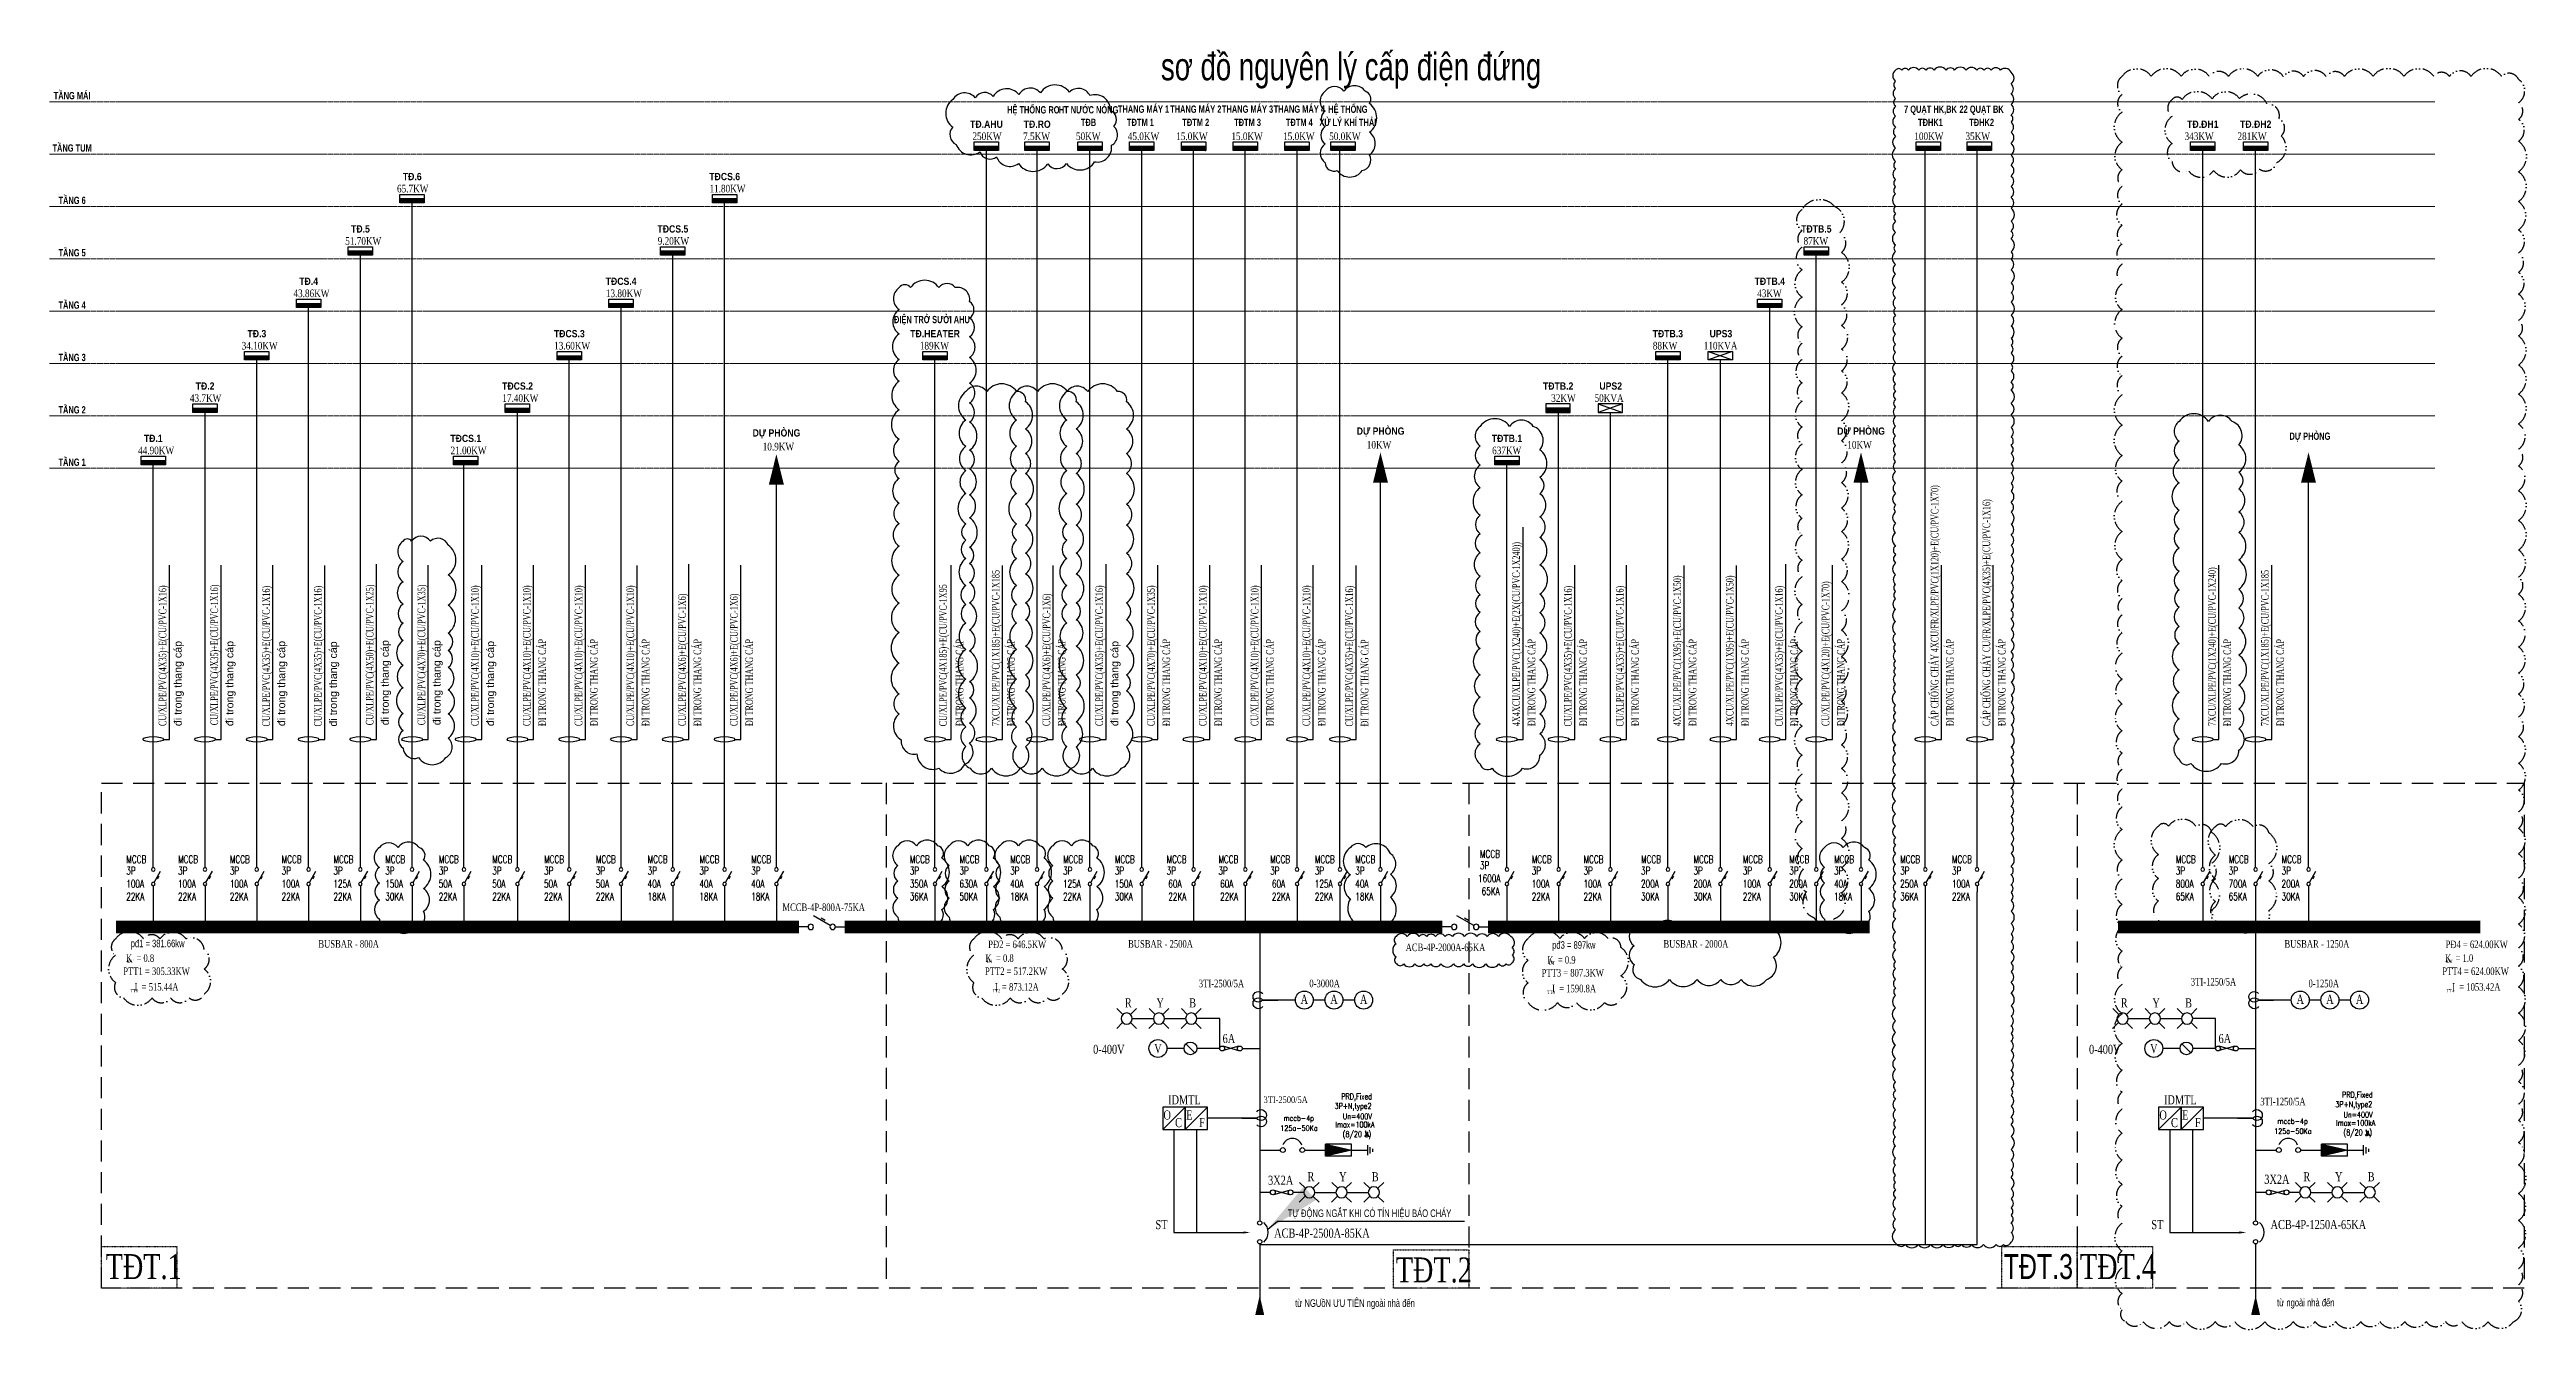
# Model space of a CAD drawing. Header units: millimetres. Extents: x 173893 to 258446, y -176540 to -123824.
# Drawn here: x 174468 to 181177, y -142264 to -138798 of the extents above; entities that cross this region are included whole.
import ezdxf
from ezdxf.enums import TextEntityAlignment as Align

# ---------------------------------------------------------------- set-up
doc = ezdxf.new("R2010")
doc.units = ezdxf.units.MM
doc.header["$LTSCALE"] = 3
for name, pattern in [('CENTER2', [28.575, 19.05, -3.175, 3.175, -3.175]), ('day noi', [21, 12, -3, 0, -3, 0, -3]), ('DGN_STYLE_2', [881.570625, 528.942375, -352.62825]), ('HIDDEN', [9.525, 6.35, -3.175]), ('Xref- 1st Floor(D)$0$Xref- 1st Floor (A)$0$DASHDOT', [1, 0.5, -0.25, 0, -0.25])]:
    doc.linetypes.add(name, pattern=pattern)
for name, color, linetype in [('0-----line', 4, 'Continuous'), ('AC-GAS', 5, 'Xref- 1st Floor(D)$0$Xref- 1st Floor (A)$0$DASHDOT'), ('Dien', 10, 'Continuous'), ('E-_ELECCIRC_R-_N_ES2', 2, 'Continuous'), ('E-_ELECSYBL_R-_N_ES9', 3, 'Continuous'), ('E-SYM-1', 2, 'Continuous'), ('huy text', 1, 'Continuous'), ('TBD', 2, 'Continuous'), ('Text', 7, 'Continuous'), ('Thiet bi dien', 2, 'Continuous'), ('TXT', 3, 'Continuous'), ('VATLIEU', 8, 'Continuous')]:
    doc.layers.add(name, color=color, linetype=linetype)
for name, color, linetype, lineweight in [('A-DIM', 157, 'Continuous', 13), ('CAP DIEN', 3, 'DGN_STYLE_2', 9), ('E-SYMBOL', 5, 'Continuous', 25)]:
    doc.layers.add(name, color=color, linetype=linetype, lineweight=lineweight)
doc.styles.add('BANG', font='vntimeh.shx', dxfattribs={"width": 0.75})
doc.styles.add('CHUKICHTHUOC', font='vntimeh.shx', dxfattribs={"width": 0.65})
doc.styles.add('E-TEXT', font='vntimeh.shx', dxfattribs={"width": 0.8})
doc.styles.add('ROMANS1', font='ROMANS1.shx')
doc.styles.get("Standard").update_dxf_attribs({"font": 'arial.ttf'})
doc.styles.add('STYLE3', font='')
doc.styles.add('Tu', font='hoatbif.shx', dxfattribs={"width": 0.75, "bigfont": 'bigfont.shx'})
doc.styles.add('VietnamArial (Nhap Text)', font='')
doc.styles.add('VNARIALH', font='', dxfattribs={"width": 0.85})
doc.styles.get('STYLE3').set_extended_font_data('.VnAvantH')
doc.styles.get('VietnamArial (Nhap Text)').set_extended_font_data('.VnArial')
doc.styles.get('VNARIALH').set_extended_font_data('.VnArialH', bold=True)
doc.dimstyles.new('LAYOUT', dxfattribs={"dimscale": 0, "dimtxt": 1.8, "dimasz": 1, "dimexe": 0, "dimexo": 0, "dimgap": 0.5, "dimtad": 1, "dimdec": 0, "dimzin": 0, "dimdsep": 46, "dimtxsty": 'STYLE3', "dimblk": 'DOT', "dimcen": 1, "dimclrd": 256, "dimclre": 256, "dimclrt": 256, "dimadec": 0, "dimazin": 0, "dimtfac": 1, "dimtdec": 0, "dimtix": 1, "dimtmove": 2, "dimatfit": 3, "dimfxl": 1, "dimtolj": 1, "dimtzin": 0, "dimarcsym": 0})
doc.dimstyles.get("Standard").update_dxf_attribs({"dimtxt": 0.18, "dimasz": 0.18, "dimexe": 0.18, "dimexo": 0.0625, "dimgap": 0.09, "dimtad": 0, "dimtih": 1, "dimtoh": 1, "dimdec": 4, "dimzin": 0, "dimdsep": 46, "dimtxsty": 'Standard', "dimcen": 0.09, "dimadec": 0, "dimazin": 0, "dimtfac": 1, "dimtdec": 4, "dimtofl": 0, "dimtmove": 0, "dimatfit": 3, "dimfxl": 1, "dimtolj": 1, "dimtzin": 0, "dimarcsym": 0})

msp = doc.modelspace()

# ---------------------------------------------------------------- texts
at = {"layer": 'AC-GAS', "width": 0.75}
for s, style, p in [('T§T.1', 'CHUKICHTHUOC', (174620.07, -142127.24)), ('T§T.2', 'CHUKICHTHUOC', (178114.27, -142136.35)), ('T§T.3', 'Tu', (179760.72, -142127.24)), ('T§T.4', 'CHUKICHTHUOC', (179967.38, -142127.24))]:
    msp.add_text(s, height=67.5, dxfattribs=dict(at, style=style)).set_placement(p)
at = {"layer": 'huy text', "style": 'E-TEXT', "width": 0.8}
for s, p in [('250KW', (176967.73, -139042.84, -0.02)), ('50KW', (177248.25, -139042.84, -0.02)), ('45.0KW', (177388.51, -139042.84, -0.02)), ('15.0KW', (177519.62, -139042.84, -0.02)), ('15.0KW', (177669.03, -139042.84, -0.02)), ('15.0KW', (177809.29, -139042.84, -0.02)), ('343KW', (180250.91, -139042.84, -0.02)), ('281KW', (180394.19, -139042.84, -0.02)), ('65.7KW', (175409.15, -139184.64, -0.02)), ('11.80KW', (176255.46, -139184.64, -0.02)), ('51.70KW', (175268.89, -139326.45, -0.02)), ('9.20KW', (176115.2, -139326.45, -0.02)), ('87KW', (179218.95, -139326.45, -0.02)), ('43.86KW', (175128.63, -139468.25, -0.02)), ('13.80KW', (175974.94, -139468.25, -0.02)), ('43KW', (179093.26, -139468.25, -0.02)), ('34.10KW', (174988.37, -139610.05, -0.02)), ('13.60KW', (175834.68, -139610.05, -0.02)), ('88KW', (178810.57, -139610.05, -0.02)), ('110KVA', (178948.54, -139610.05, -0.02)), ('43.7KW', (174848.11, -139751.85, -0.02)), ('17.40KW', (175694.43, -139751.85, -0.02)), ('32KW', (178535.29, -139751.85, -0.02)), ('50KVA', (178652.68, -139751.85, -0.02)), ('44.90KW', (174707.85, -139893.66, -0.02)), ('21.00KW', (175554.17, -139893.66, -0.02)), ('10.9KW', (176399.59, -139883.34))]:
    msp.add_text(s, height=20.62, dxfattribs=at).set_placement(p)
at = {"layer": 'huy text', "color": 7, "style": 'E-TEXT', "width": 0.8}
for s, p in [('7.5KW', (177105.1, -139042.84, -0.02)), ('50.0KW', (177933.99, -139042.84, -0.02)), ('100KW', (179518.94, -139042.84, -0.02)), ('35KW', (179657.41, -139042.84, -0.02))]:
    msp.add_text(s, height=20.62, dxfattribs=at).set_placement(p)
at = {"layer": 'huy text', "color": 4, "style": 'E-TEXT', "width": 0.8}
for s, p in [('189KW', (176825.25, -139610.05, -0.02)), ('10KW', (178035.83, -139878.42)), ('637KW', (178375.39, -139893.66, -0.02)), ('10KW', (179337.38, -139878.42))]:
    msp.add_text(s, height=20.62, dxfattribs=at).set_placement(p)
at = {"layer": 'Text', "color": 2, "style": 'Tu', "width": 0.75}
msp.add_text('s¬ ®å nguyªn lý cÊp ®iÖn ®øng ', height=74.5371, dxfattribs=at).set_placement((178003.73, -138881.05), align=Align.CENTER)
at = {"layer": 'Text', "color": 2, "style": 'CHUKICHTHUOC', "width": 0.75}
for s, height, p in [('MCCb-4p-800a-75ka', 20.52, (176453.1, -141130.72)), ('busbar - 800a', 20.52, (175196.13, -141229.98)), ('busbar - 2500a', 20.52, (177389.26, -141229.98)), ('busbar - 1250a', 20.52, (180521.44, -141229.98)), ('3Ti-2500/5a', 20.52, (177580.89, -141337.07)), ('0-3000A', 20.52, (177880.27, -141337.07)), ('3Ti-1250/5a', 20.52, (180267.88, -141332.41)), ('0-1250A', 20.52, (180586.64, -141337.07)), ('R', 24.62, (177380.56, -141391.63)), ('Y', 24.62, (177466.24, -141391.78)), ('B', 24.62, (177554.8, -141391.78)), ('R', 24.62, (180078.02, -141391.63)), ('Y', 24.62, (180163.71, -141391.78)), ('B', 24.62, (180252.27, -141391.78)), ('6A ', 24.624, (177645.39, -141488.17)), ('6A ', 24.624, (180342.86, -141488.17)), ('0-400V', 24.624, (177294.61, -141517.62)), ('0-400V', 24.624, (179992.07, -141517.62)), ('O', 24.62, (177485.12, -141695.34)), ('C', 24.62, (177516.64, -141715.88)), ('E', 24.62, (177546.55, -141695.34)), ('F', 24.62, (177581.51, -141715.88)), ('3Ti-2500/5a', 18, (177756.25, -141650.65)), ('O', 24.62, (180182.59, -141695.34)), ('C', 24.62, (180214.1, -141715.88)), ('E', 24.62, (180244.02, -141695.34)), ('F', 24.62, (180278.97, -141715.88)), ('3Ti-1250/5a', 20.52, (180455.98, -141656.81)), ('3x2a', 24.624, (177768.52, -141872.11)), ('R', 24.62, (177875.18, -141862.32)), ('Y', 24.62, (177960.87, -141862.47)), ('B', 24.62, (178049.43, -141862.47)), ('3x2a', 24.624, (180466.77, -141869.47)), ('R', 24.62, (180572.65, -141862.32)), ('Y', 24.62, (180658.33, -141862.47)), ('B', 24.62, (180746.9, -141862.47)), ('ST', 24.624, (177463.45, -141992.16)), ('Acb-4p-2500a-85ka', 24.624, (177784.95, -142015.2)), ('ST', 24.624, (180160.92, -141992.16)), ('Acb-4p-1250a-65ka', 24.624, (180483.88, -141991.95))]:
    msp.add_text(s, height=height, dxfattribs=at).set_placement(p)
at = {"layer": 'Text', "color": 2, "width": 0.75}
for s, height, style, p in [('p®1 = 381.66kw', 20.52, 'Tu', (174760.78, -141221.02)), ('p®2 = 646.5kw', 20.52, 'CHUKICHTHUOC', (177088.93, -141221.02)), ('p®3 = 897kw', 20.52, 'Tu', (178596.66, -141225.15)), ('p®4 = 624.00kw', 20.52, 'CHUKICHTHUOC', (181042.1, -141221.02)), ('ptt1 = 305.33kw', 20.52, 'CHUKICHTHUOC', (174757.84, -141293.77)), ('k  = 0.8', 20.52, 'CHUKICHTHUOC', (174713.18, -141258.14)), ('®t', 9, 'CHUKICHTHUOC', (174686.65, -141266.62)), ('ptt2 = 517.2kw', 20.52, 'CHUKICHTHUOC', (177085.99, -141293.77)), ('k  = 0.8', 20.52, 'CHUKICHTHUOC', (177041.33, -141258.14)), ('®t', 9, 'CHUKICHTHUOC', (177014.8, -141266.62)), ('ptt3 = 807.3kw', 20.52, 'CHUKICHTHUOC', (178593.72, -141297.91)), ('k  = 0.9', 20.52, 'CHUKICHTHUOC', (178563.19, -141262.95)), ('®t', 9, 'CHUKICHTHUOC', (178536.67, -141271.42)), ('ptt4 = 624.00kw', 20.52, 'CHUKICHTHUOC', (181039.15, -141293.77)), ('k  = 1.0', 20.52, 'CHUKICHTHUOC', (180994.49, -141258.14)), ('®t', 9, 'CHUKICHTHUOC', (180967.97, -141266.62)), ('tt1', 9, 'CHUKICHTHUOC', (174697.08, -141346.65)), ('I  = 515.44a', 20.52, 'CHUKICHTHUOC', (174757.84, -141336.34)), ('tt2', 9, 'CHUKICHTHUOC', (177032.6, -141346.65)), ('I  = 873.12A', 20.52, 'CHUKICHTHUOC', (177088, -141336.34)), ('tt3', 9, 'CHUKICHTHUOC', (178534.65, -141350.78)), ('I  = 1590.8a', 20.52, 'CHUKICHTHUOC', (178597.35, -141340.48)), ('tt4', 9, 'CHUKICHTHUOC', (180971.07, -141346.65)), ('I  = 1053.42A', 20.52, 'CHUKICHTHUOC', (181041.17, -141336.34)), ('IDMTL', 24.624, 'CHUKICHTHUOC', (177541.92, -141641.94)), ('IDMTL', 24.624, 'CHUKICHTHUOC', (180239.38, -141641.94)), ('Tù §éNG NG¾T KHI Cã TÝN HIÖU B¸O CH¸Y', 20.52, 'Tu', (178043.41, -141948.24)), ('tõ NGUåN ¦U TI£N ngoµi nhµ ®Õn', 20.52, 'Tu', (178003.94, -142192.8)), ('tõ ngoµi nhµ ®Õn', 20.52, 'Tu', (180579.16, -142192.8))]:
    msp.add_text(s, height=height, dxfattribs=dict(at, style=style)).set_placement(p, align=Align.MIDDLE)
at = {"layer": 'Text', "color": 0, "style": 'CHUKICHTHUOC', "width": 0.75}
for s, p in [('ACb-4p-2000a-65ka', (178141.16, -141239.31)), ('busbar - 2000a', (178839.41, -141229.98))]:
    msp.add_text(s, height=20.52, dxfattribs=at).set_placement(p)
at = {"layer": 'Text', "color": 2, "style": 'CHUKICHTHUOC', "width": 0.75}
for s, p in [('A', (177866.7, -141369.75)), ('A', (177947.03, -141369.75)), ('A', (178027.36, -141369.75)), ('A', (180564.17, -141369.75)), ('A', (180644.5, -141369.75)), ('A', (180724.83, -141369.75)), ('V', (177470.2, -141502.87)), ('V', (180167.66, -141502.87))]:
    msp.add_text(s, height=24.62, dxfattribs=at).set_placement(p, align=Align.MIDDLE_CENTER)
at = {"layer": 'Thiet bi dien', "color": 7, "style": 'BANG', "width": 0.7}
for s, p in [('C¸P CHèNG CH¸Y 4XCU/FR/xlpe/pvc(1x120)+e(cu/pvc-1x70)', (179584.16, -140629.9)), ('C¸P CHèNG CH¸Y CU/FR/xlpe/pvc(4x35)+e(cu/pvc-1x16)', (179724.42, -140629.9)), ('CU/xlpe/pvc(4x70)+e(cu/pvc-1x35)', (175485.59, -140627.63)), ('CU/xlpe/pvc(4x6)+e(cu/pvc-1x6)', (177178.36, -140629.9)), ('®i trong thang c¸p', (177219.76, -140629.9))]:
    msp.add_text(s, height=20.6197, rotation=90, dxfattribs=at).set_placement(p)
at = {"layer": 'Thiet bi dien', "color": 1, "style": 'BANG', "width": 0.7}
for s, p in [('4X4xCU/xlpe/pvc(1x240)+e(2x(cu/pvc-1x240))', (178450.77, -140629.9)), ('7XCU/xlpe/pvc(1x185)+e(cu/pvc-1x185', (177040.99, -140629.9)), ('7xCU/xlpe/pvc(1x240)+e(cu/pvc-1x240)', (180335.5, -140629.9)), ('CU/xlpe/pvc(4x35)+e(cu/pvc-1x16)', (177998.7, -140631)), ('CU/xlpe/pvc(4x120)+e(cu/pvc-1x70)', (179288.72, -140629.9))]:
    msp.add_text(s, height=20.6197, rotation=90, dxfattribs=at).set_placement(p)
at = {"layer": 'Thiet bi dien', "style": 'BANG', "width": 0.7}
for s, p in [('7XCU/xlpe/pvc(1x185)+e(cu/pvc-1x185', (180478.78, -140629.9)), ('CU/xlpe/pvc(4x35)+e(cu/pvc-1x16)', (174784.29, -140629.9)), ('CU/xlpe/pvc(4x35)+e(cu/pvc-1x16)', (174924.55, -140627.63)), ('CU/xlpe/pvc(4x35)+e(cu/pvc-1x16)', (175064.81, -140631)), ('CU/xlpe/pvc(4x35)+e(cu/pvc-1x16)', (175205.07, -140631)), ('CU/xlpe/pvc(4x50)+e(cu/pvc-1x25)', (175345.33, -140627.63)), ('CU/xlpe/pvc(4x10)+e(cu/pvc-1x10)', (175630.6, -140629.9)), ('CU/xlpe/pvc(4x10)+e(cu/pvc-1x10)', (175770.86, -140629.9)), ('CU/xlpe/pvc(4x10)+e(cu/pvc-1x10)', (175911.12, -140629.9)), ('CU/xlpe/pvc(4x10)+e(cu/pvc-1x10)', (176051.38, -140629.9)), ('CU/xlpe/pvc(4x6)+e(cu/pvc-1x6)', (176191.64, -140629.9)), ('CU/xlpe/pvc(4x6)+e(cu/pvc-1x6)', (176331.9, -140629.9)), ('CU/xlpe/pvc(4x35)+e(cu/pvc-1x16)', (177321.51, -140629.9)), ('CU/xlpe/pvc(4x70)+e(cu/pvc-1x35)', (177461.77, -140629.9)), ('CU/xlpe/pvc(4x10)+e(cu/pvc-1x10)', (177602.03, -140629.9)), ('CU/xlpe/pvc(4x10)+e(cu/pvc-1x10)', (177742.29, -140629.9)), ('CU/xlpe/pvc(4x10)+e(cu/pvc-1x10)', (177882.55, -140629.9)), ('CU/xlpe/pvc(4x35)+e(cu/pvc-1x16)', (178591.03, -140631)), ('CU/xlpe/pvc(4x35)+e(cu/pvc-1x16)', (178731.29, -140631)), ('4XCU/xlpe/pvc(1x95)+e(cu/pvc-1x50)', (178887.02, -140629.9)), ('4XCU/xlpe/pvc(1x95)+e(cu/pvc-1x50)', (179029.1, -140629.9)), ('CU/xlpe/pvc(4x35)+e(cu/pvc-1x16)', (179162.69, -140631)), ('®i trong thang c¸p', (175812.27, -140629.9)), ('®i trong thang c¸p', (175952.53, -140629.9)), ('®i trong thang c¸p', (176092.79, -140629.9)), ('®i trong thang c¸p', (176233.05, -140629.9)), ('®i trong thang c¸p', (176373.31, -140629.9)), ('®i trong thang c¸p', (177082.39, -140629.9)), ('®i trong thang c¸p', (177503.17, -140629.9)), ('®i trong thang c¸p', (177643.43, -140629.9)), ('®i trong thang c¸p', (177783.69, -140629.9)), ('®i trong thang c¸p', (177923.95, -140629.9)), ('®i trong thang c¸p', (178040.1, -140631)), ('®i trong thang c¸p', (178492.17, -140629.9)), ('®i trong thang c¸p', (178632.43, -140629.9)), ('®i trong thang c¸p', (178772.69, -140629.9)), ('®i trong thang c¸p', (178928.42, -140629.9)), ('®i trong thang c¸p', (179070.5, -140629.9)), ('®i trong thang c¸p', (179204.09, -140629.9)), ('®i trong thang c¸p', (179330.12, -140629.9)), ('®i trong thang c¸p', (179625.57, -140629.9)), ('®i trong thang c¸p', (179765.83, -140629.9)), ('®i trong thang c¸p', (180376.9, -140629.9)), ('®i trong thang c¸p', (180520.18, -140629.9))]:
    msp.add_text(s, height=20.6197, rotation=90, dxfattribs=at).set_placement(p)
at = {"layer": 'Thiet bi dien', "color": 4, "style": 'BANG', "width": 0.7}
for s, p in [('CU/xlpe/pvc(4x185)+e(cu/pvc-1x95', (176898.32, -140630.58)), ('®i trong thang c¸p', (176943.09, -140629.9))]:
    msp.add_text(s, height=20.6197, rotation=90, dxfattribs=at).set_placement(p)
at = {"layer": 'Thiet bi dien', "style": 'VietnamArial (Nhap Text)'}
for p in [(174825.69, -140629.9), (174965.95, -140629.9), (175106.21, -140629.9), (175246.47, -140631), (175386.73, -140627.63), (175526.99, -140627.63), (175672.01, -140629.9), (177362.91, -140629.9)]:
    msp.add_text('®i trong thang c¸p', height=20.6197, rotation=90, dxfattribs=at).set_placement(p)
at = {"layer": 'TXT', "color": 6, "style": 'VNARIALH'}
for s, height, width, p in [('tÇng m¸i', 19.795, 0.7, (174529.11, -138932.47)), ('t®.ahu', 19.795, 0.85, (177005.74, -139009.81)), ('HT N¦íC NãNG', 19.7949, 0.7, (177282.11, -138970.84)), ('t®B', 19.795, 0.7, (177282.07, -139004.8)), ('thang m¸y 1', 19.7949, 0.7, (177431.15, -138969.07)), ('t®tm 1', 19.795, 0.7, (177422.78, -139004.8)), ('thang m¸y 2', 19.7949, 0.7, (177572.62, -138969.07)), ('t®tm 2', 19.795, 0.7, (177572.62, -139004.8)), ('thang m¸y 3', 19.7949, 0.7, (177712.88, -138969.07)), ('t®tm 3', 19.795, 0.7, (177712.88, -139004.8)), ('thang m¸y 4', 19.7949, 0.7, (177853.14, -138969.07)), ('t®tm 4', 19.795, 0.7, (177853.14, -139004.8)), ('t®.®h1', 19.795, 0.85, (180300.25, -139009.81)), ('t®.®h2', 19.795, 0.85, (180443.53, -139009.81)), ('tÇng tum', 19.795, 0.7, (174529.11, -139074.28)), ('t®.6', 19.795, 0.85, (175450.34, -139151.62)), ('t®cs.6', 19.795, 0.85, (176296.65, -139151.62)), ('tÇng 6', 19.795, 0.7, (174529.11, -139216.08)), ('t®.5', 19.795, 0.85, (175310.08, -139293.42)), ('t®cs.5', 19.795, 0.85, (176156.39, -139293.42)), ('t®tb.5', 19.795, 0.85, (179253.47, -139293.42)), ('tÇng 5', 19.795, 0.7, (174529.11, -139357.88)), ('tÇng 4', 19.795, 0.7, (174529.11, -139499.69)), ('t®.4', 19.795, 0.85, (175169.82, -139435.22)), ('t®cs.4', 19.795, 0.85, (176016.13, -139435.22)), ('t®tb.4', 19.795, 0.85, (179127.44, -139435.22)), ('t®.3', 19.795, 0.85, (175029.56, -139577.02)), ('t®cs.3', 19.795, 0.85, (175875.87, -139577.02)), ('t®tb.3', 19.795, 0.85, (178851.24, -139577.02)), ('UPS3', 19.795, 0.85, (178995.03, -139577.02)), ('tÇng 3', 19.795, 0.7, (174529.11, -139641.49)), ('t®.2', 19.795, 0.85, (174889.3, -139718.83)), ('t®cs.2', 19.795, 0.85, (175735.61, -139718.83)), ('t®tb.2', 19.795, 0.85, (178554.18, -139718.83)), ('UPS2', 19.795, 0.85, (178696.55, -139718.83)), ('tÇng 2', 19.795, 0.7, (174529.11, -139783.29)), ('t®.1', 19.795, 0.85, (174749.04, -139860.63)), ('t®cs.1', 19.795, 0.85, (175595.35, -139860.63)), ('dù phßng', 19.795, 0.85, (176436.91, -139845.78)), ('dù phßng', 19.795, 0.85, (178073.15, -139840.86)), ('t®tb.1', 19.795, 0.85, (178415.52, -139860.63)), ('dù phßng', 19.795, 0.85, (179374.7, -139840.86)), ('dù phßng', 19.795, 0.7, (180590.35, -139854.68)), ('tÇng 1', 19.795, 0.7, (174529.11, -139925.1))]:
    msp.add_text(s, height=height, dxfattribs=dict(at, width=width)).set_placement(p, align=Align.CENTER)
at = {"layer": 'TXT', "color": 7, "style": 'VNARIALH'}
for s, height, width, p in [('HÖ THèNG RO', 19.7949, 0.7, (177132.5, -138970.84)), ('t®.RO', 19.795, 0.85, (177143.11, -139009.81)), ('xö lý khÝ th¶i', 19.7949, 0.7, (177984.59, -139004.99)), ('hÖ thèng', 19.795, 0.7, (177984.59, -138969.27)), ('7 QU¹T hk,BK', 19.7949, 0.7, (179562.63, -138969.27)), ('t®HK1', 19.795, 0.7, (179562.63, -139004.99)), ('22 QU¹T bk', 19.795, 0.7, (179701.1, -138969.27)), ('t®HK2', 19.795, 0.7, (179701.1, -139004.99))]:
    msp.add_text(s, height=height, dxfattribs=dict(at, width=width)).set_placement(p, align=Align.CENTER)
at = {"layer": 'TXT', "color": 4, "style": 'VNARIALH'}
for s, height, width, p in [('§IÖN TRë S¦ëI AHU', 19.7949, 0.7, (176857.98, -139538.88)), ('t®.HEATER', 19.795, 0.85, (176866.44, -139577.02))]:
    msp.add_text(s, height=height, dxfattribs=dict(at, width=width)).set_placement(p, align=Align.CENTER)
at = {"layer": 'TXT', "style": 'ROMANS1'}
for s, height, width, p in [('3P', 20.64, 0.7, (174675.82, -141031.64)), ('MCCB', 20.64, 0.7, (174676.09, -141000.72)), ('3P', 20.64, 0.7, (174816.08, -141031.64)), ('MCCB', 20.64, 0.7, (174816.35, -141000.72)), ('3P', 20.64, 0.7, (174956.34, -141031.64)), ('MCCB', 20.64, 0.7, (174956.61, -141000.72)), ('3P', 20.64, 0.7, (175096.6, -141031.64)), ('MCCB', 20.64, 0.7, (175096.87, -141000.72)), ('3P', 20.64, 0.7, (175236.86, -141031.64)), ('MCCB', 20.64, 0.7, (175237.13, -141000.72)), ('3P', 20.64, 0.7, (175522.13, -141031.64)), ('3P', 20.64, 0.7, (175522.13, -141031.64)), ('MCCB', 20.64, 0.7, (175522.4, -141000.72)), ('3P', 20.64, 0.7, (175667.15, -141031.64)), ('3P', 20.64, 0.7, (175667.15, -141031.64)), ('MCCB', 20.64, 0.7, (175667.42, -141000.72)), ('3P', 20.64, 0.7, (175807.41, -141031.64)), ('3P', 20.64, 0.7, (175807.41, -141031.64)), ('MCCB', 20.64, 0.7, (175807.68, -141000.72)), ('3P', 20.64, 0.7, (175947.67, -141031.64)), ('3P', 20.64, 0.7, (175947.67, -141031.64)), ('MCCB', 20.64, 0.7, (175947.94, -141000.72)), ('3P', 20.64, 0.7, (176087.93, -141031.64)), ('3P', 20.64, 0.7, (176087.93, -141031.64)), ('MCCB', 20.64, 0.7, (176088.2, -141000.72)), ('3P', 20.64, 0.7, (176228.19, -141031.64)), ('3P', 20.64, 0.7, (176228.19, -141031.64)), ('MCCB', 20.64, 0.7, (176228.46, -141000.72)), ('3P', 20.64, 0.7, (176368.45, -141031.64)), ('3P', 20.64, 0.7, (176368.45, -141031.64)), ('MCCB', 20.64, 0.7, (176368.72, -141000.72)), ('3P', 20.64, 0.7, (177353.3, -141031.64)), ('3P', 20.64, 0.7, (177353.3, -141031.64)), ('MCCB', 20.64, 0.7, (177353.57, -141000.72)), ('3P', 20.64, 0.7, (177493.56, -141031.64)), ('MCCB', 20.64, 0.7, (177493.83, -141000.72)), ('3P', 20.64, 0.7, (177633.82, -141031.64)), ('MCCB', 20.64, 0.7, (177634.09, -141000.72)), ('3P', 20.64, 0.7, (177774.08, -141031.64)), ('MCCB', 20.64, 0.7, (177774.35, -141000.72)), ('3P', 20.64, 0.7, (177894.99, -141031.64)), ('3P', 20.64, 0.7, (178342.3, -141017.2)), ('MCCB', 20.64, 0.7, (178342.57, -140986.27)), ('3P', 20.64, 0.7, (178482.56, -141031.64)), ('MCCB', 20.64, 0.7, (178482.83, -141000.72)), ('3P', 20.64, 0.7, (178622.82, -141031.64)), ('MCCB', 20.64, 0.7, (178623.09, -141000.72)), ('3P', 20.64, 0.7, (178778.55, -141031.64)), ('MCCB', 20.64, 0.7, (178778.81, -141000.72)), ('3P', 20.64, 0.7, (178920.63, -141031.64)), ('MCCB', 20.64, 0.7, (178920.9, -141000.72)), ('3P', 20.64, 0.7, (179054.22, -141031.64)), ('MCCB', 20.64, 0.7, (179054.49, -141000.72)), ('3P', 20.64, 0.7, (180227.03, -141031.64)), ('3P', 20.64, 0.7, (180227.03, -141031.64)), ('MCCB', 20.64, 0.7, (180227.3, -141000.72)), ('3P', 20.64, 0.7, (180370.31, -141031.64)), ('3P', 20.64, 0.7, (180370.31, -141031.64)), ('MCCB', 20.64, 0.7, (180370.58, -141000.72)), ('3P', 20.64, 0.7, (180513.59, -141031.64)), ('MCCB', 20.64, 0.7, (180513.86, -141000.72)), ('22KA', 20.64, 0.7, (174675.82, -141101.74)), ('100A', 20.64, 0.7, (174675.82, -141067.12)), ('22KA', 20.64, 0.7, (174816.08, -141101.74)), ('100A', 20.64, 0.7, (174816.08, -141067.12)), ('22KA', 20.64, 0.7, (174956.34, -141101.74)), ('100A', 20.64, 0.7, (174956.34, -141067.12)), ('22KA', 20.64, 0.7, (175096.6, -141101.74)), ('100A', 20.64, 0.7, (175096.6, -141067.12)), ('22KA', 20.64, 0.7, (175236.86, -141101.74)), ('125A', 20.64, 0.7, (175236.86, -141067.12)), ('50A', 20.64, 0.7, (175522.13, -141067.12)), ('22KA', 20.64, 0.7, (175522.13, -141101.74)), ('50A', 20.64, 0.7, (175667.15, -141067.12)), ('22KA', 20.64, 0.7, (175667.15, -141101.74)), ('50A', 20.64, 0.7, (175807.41, -141067.12)), ('22KA', 20.64, 0.7, (175807.41, -141101.74)), ('50A', 20.64, 0.7, (175947.67, -141067.12)), ('22KA', 20.64, 0.7, (175947.67, -141101.74)), ('40A', 20.64, 0.7, (176087.93, -141067.12)), ('18KA', 20.64, 0.7, (176087.93, -141101.74)), ('40A', 20.64, 0.7, (176228.19, -141067.12)), ('18KA', 20.64, 0.7, (176228.19, -141101.74)), ('40A', 20.64, 0.7, (176368.45, -141067.12)), ('18KA', 20.64, 0.7, (176368.45, -141101.74)), ('30KA', 20.64, 0.7, (177353.3, -141101.74)), ('150A', 20.64, 0.7, (177353.3, -141067.12)), ('22KA', 20.64, 0.7, (177498.31, -141101.74)), ('60A', 20.64, 0.7, (177498.31, -141067.12)), ('22KA', 20.64, 0.7, (177638.57, -141101.74)), ('60A', 20.64, 0.7, (177638.57, -141067.12)), ('22KA', 20.64, 0.7, (177778.83, -141101.74)), ('60A', 20.64, 0.7, (177778.83, -141067.12)), ('1600A', 20.64, 0.7, (178337.21, -141052.68)), ('65KA', 20.64, 0.7, (178346.9, -141087.29)), ('22KA', 20.64, 0.7, (178482.56, -141101.74)), ('100A', 20.64, 0.7, (178482.56, -141067.12)), ('22KA', 20.64, 0.7, (178622.82, -141101.74)), ('100A', 20.64, 0.7, (178622.82, -141067.12)), ('200A', 20.64, 0.7, (178778.55, -141067.12)), ('30KA', 20.64, 0.7, (178778.55, -141101.74)), ('200A', 20.64, 0.7, (178920.63, -141067.12)), ('30KA', 20.64, 0.7, (178920.63, -141101.74)), ('22KA', 20.64, 0.7, (179054.22, -141101.74)), ('100A', 20.64, 0.7, (179054.22, -141067.12)), ('800A', 20.64, 0.7, (180227.03, -141067.12)), ('65KA', 20.64, 0.7, (180227.03, -141101.74)), ('700A', 20.64, 0.7, (180370.31, -141067.12)), ('65KA', 20.64, 0.7, (180370.31, -141101.74)), ('200A', 20.64, 0.7, (180513.59, -141067.12)), ('30KA', 20.64, 0.7, (180513.59, -141101.74)), ('PRD,Fixed', 15.84, 0.8, (177966.84, -141640.62)), ('PRD,Fixed', 15.84, 0.8, (180677.41, -141636.1)), ('mccb-4p', 14.4, 0.8, (177810.56, -141698.86)), ('3P+N,type2', 15.84, 0.8, (177948.62, -141666.53)), ('Un=400V', 15.84, 0.8, (177970.86, -141694.64)), ('3P+N,type2', 15.84, 0.8, (180659.19, -141662.01)), ('Un=400V', 15.84, 0.8, (180681.43, -141690.12)), ('125a-50Ka', 14.4, 0.8, (177801.49, -141725.86)), ('Imax=100kA', 15.84, 0.8, (177950.87, -141717)), ('(8/20 s)', 15.84, 0.8, (177970.48, -141742.79)), ('125a-50Ka', 14.4, 0.8, (180493.47, -141733.99)), ('mccb-4p', 14.4, 0.8, (180502.54, -141706.99)), ('Imax=100kA', 15.84, 0.8, (180661.44, -141712.48)), ('(8/20 s)', 15.84, 0.8, (180681.06, -141738.26))]:
    msp.add_text(s, height=height, dxfattribs=dict(at, width=width)).set_placement(p)
at = {"layer": 'TXT', "color": 7, "style": 'ROMANS1', "width": 0.7}
for s, p in [('3P', (175377.12, -141031.64)), ('MCCB', (175377.39, -141000.72)), ('3P', (177069.89, -141031.64)), ('MCCB', (177070.16, -141000.72)), ('3P', (179180.25, -141031.64)), ('MCCB', (179180.52, -141000.72)), ('3P', (179620.71, -141031.64)), ('MCCB', (179620.98, -141000.72)), ('30KA', (175377.12, -141101.74)), ('150A', (175377.12, -141067.12)), ('40A', (177069.89, -141067.12)), ('18KA', (177069.89, -141101.74)), ('200A', (179180.25, -141067.12)), ('30KA', (179180.25, -141101.74)), ('22KA', (179620.71, -141101.74)), ('100A', (179620.71, -141067.12))]:
    msp.add_text(s, height=20.64, dxfattribs=at).set_placement(p)
at = {"layer": 'TXT', "color": 4, "style": 'ROMANS1', "width": 0.7}
for s, p in [('3P', (176797.98, -141031.64)), ('3P', (176797.98, -141031.64)), ('MCCB', (176798.24, -141000.72)), ('3P', (178004.69, -141031.64)), ('3P', (178004.69, -141031.64)), ('MCCB', (178004.96, -141000.72)), ('3P', (179301.48, -141031.64)), ('MCCB', (179301.74, -141000.72)), ('350A', (176797.98, -141067.12)), ('36KA', (176797.98, -141101.74)), ('40A', (178004.69, -141067.12)), ('18KA', (178004.69, -141101.74)), ('40A', (179301.48, -141067.12)), ('18KA', (179301.48, -141101.74))]:
    msp.add_text(s, height=20.64, dxfattribs=at).set_placement(p)
at = {"layer": 'TXT', "color": 2, "style": 'ROMANS1', "width": 0.7}
msp.add_text('3P', height=20.64, dxfattribs=at).set_placement((176932.52, -141031.64))
at = {"layer": 'TXT', "color": 1, "style": 'ROMANS1', "width": 0.7}
for s, p in [('3P', (176932.52, -141031.64)), ('MCCB', (176932.79, -141000.72)), ('3P', (177213.04, -141031.64)), ('MCCB', (177213.31, -141000.72)), ('3P', (177894.99, -141031.64)), ('MCCB', (177895.26, -141000.72)), ('50KA', (176932.52, -141101.74)), ('630A', (176932.52, -141067.12)), ('22KA', (177213.04, -141101.74)), ('125A', (177213.04, -141067.12)), ('22KA', (177894.99, -141101.74)), ('125A', (177894.99, -141067.12))]:
    msp.add_text(s, height=20.64, dxfattribs=at).set_placement(p)
at = {"layer": 'TXT', "color": 3, "style": 'ROMANS1', "width": 0.7}
for s, p in [('3P', (179480.45, -141031.64)), ('MCCB', (179480.72, -141000.72)), ('250A', (179480.45, -141067.12)), ('36KA', (179480.45, -141101.74))]:
    msp.add_text(s, height=20.64, dxfattribs=at).set_placement(p)

# ---------------------------------------------------------------- blocks, each defined once
blk = doc.blocks.new('_Dot')
at = {"color": 0, "linetype": 'ByBlock', "lineweight": -2}
blk.add_line((-0.5, 0), (-1, 0), dxfattribs=at)
at = {"color": 0, "linetype": 'ByBlock', "const_width": 0.5}
blk.add_lwpolyline([(-0.25, 0, 1), (0.25, 0, 1)], format="xyb", close=True, dxfattribs=at)
blk = doc.blocks.new('ATP')
at = {"layer": 'E-_ELECSYBL_R-_N_ES9', "color": 5}
for centre in [(0, 720), (0, 77)]:
    blk.add_circle(centre, 73.4, dxfattribs=at)
blk.add_arc((-157, 399), 447, 311.32184, 48.67816, dxfattribs=at)

# ---------------------------------------------------------------- hatches: boundary and pattern name
at = {"layer": 'E-_ELECSYBL_R-_N_ES9'}
for points in [[(177994.72, -141778.05), (177923.87, -141761.74), (177923.87, -141794.36)], [(180692.19, -141778.05), (180621.34, -141761.74), (180621.34, -141794.36)]]:
    msp.add_hatch(color=256, dxfattribs=at).paths.add_polyline_path(points)
at = {"layer": 'TBD'}
h = msp.add_hatch(dxfattribs=at)
h.set_pattern_fill('ANSI31', color=256, scale=9.897467, style=0)
h.set_pattern_definition([(45, (174790.1322, -142706.8979), (-0.8748208, 0.8748208), [])])
h.paths.add_polyline_path([(177038.51, -139071.23), (177038.51, -139059.68), (176972.52, -139059.68), (176972.52, -139071.23)])
h = msp.add_hatch(dxfattribs=at)
h.set_pattern_fill('ANSI31', color=256, scale=9.897467, style=0)
h.set_pattern_definition([(45, (174927.5013, -142706.8979), (-0.8748208, 0.8748208), [])])
h.paths.add_polyline_path([(177175.88, -139071.23), (177175.88, -139059.68), (177109.89, -139059.68), (177109.89, -139071.23)])
h = msp.add_hatch(dxfattribs=at)
h.set_pattern_fill('ANSI31', color=256, scale=9.897467, style=0)
h.set_pattern_definition([(45, (175070.6518, -142706.8979), (-0.8748208, 0.8748208), [])])
h.paths.add_polyline_path([(177319.03, -139071.23), (177319.03, -139059.68), (177253.04, -139059.68), (177253.04, -139071.23)])
h = msp.add_hatch(dxfattribs=at)
h.set_pattern_fill('ANSI31', color=256, scale=9.897467, style=0)
h.set_pattern_definition([(45, (175210.9117, -142706.8979), (-0.8748208, 0.8748208), [])])
h.paths.add_polyline_path([(177459.29, -139071.23), (177459.29, -139059.68), (177393.3, -139059.68), (177393.3, -139071.23)])
h = msp.add_hatch(dxfattribs=at)
h.set_pattern_fill('ANSI31', color=256, scale=9.897467, style=0)
h.set_pattern_definition([(45, (175351.1715, -142706.8979), (-0.8748208, 0.8748208), [])])
h.paths.add_polyline_path([(177599.55, -139071.23), (177599.55, -139059.68), (177533.56, -139059.68), (177533.56, -139071.23)])
h = msp.add_hatch(dxfattribs=at)
h.set_pattern_fill('ANSI31', color=256, scale=9.897467, style=0)
h.set_pattern_definition([(45, (175491.4314, -142706.8979), (-0.8748208, 0.8748208), [])])
h.paths.add_polyline_path([(177739.81, -139071.23), (177739.81, -139059.68), (177673.82, -139059.68), (177673.82, -139071.23)])
h = msp.add_hatch(dxfattribs=at)
h.set_pattern_fill('ANSI31', color=256, scale=9.897467, style=0)
h.set_pattern_definition([(45, (175631.6912, -142706.8979), (-0.8748208, 0.8748208), [])])
h.paths.add_polyline_path([(177880.07, -139071.23), (177880.07, -139059.68), (177814.08, -139059.68), (177814.08, -139071.23)])
h = msp.add_hatch(dxfattribs=at)
h.set_pattern_fill('ANSI31', color=256, scale=9.897467, style=0)
h.set_pattern_definition([(45, (175756.3922, -142706.8979), (-0.8748208, 0.8748208), [])])
h.paths.add_polyline_path([(178004.77, -139071.23), (178004.77, -139059.68), (177938.78, -139059.68), (177938.78, -139071.23)])
h = msp.add_hatch(dxfattribs=at)
h.set_pattern_fill('ANSI31', color=256, scale=9.897467, style=0)
h.set_pattern_definition([(45, (177341.3417, -142706.8979), (-0.8748208, 0.8748208), [])])
h.paths.add_polyline_path([(179589.72, -139071.23), (179589.72, -139059.68), (179523.73, -139059.68), (179523.73, -139071.23)])
h = msp.add_hatch(dxfattribs=at)
h.set_pattern_fill('ANSI31', color=256, scale=9.897467, style=0)
h.set_pattern_definition([(45, (177479.8161, -142706.8979), (-0.8748208, 0.8748208), [])])
h.paths.add_polyline_path([(179728.19, -139071.23), (179728.19, -139059.68), (179662.21, -139059.68), (179662.21, -139071.23)])
h = msp.add_hatch(dxfattribs=at)
h.set_pattern_fill('ANSI31', color=256, scale=9.897467, style=0)
h.set_pattern_definition([(45, (178084.6441, -142706.8979), (-0.8748208, 0.8748208), [])])
h.paths.add_polyline_path([(180333.02, -139071.23), (180333.02, -139059.68), (180267.04, -139059.68), (180267.04, -139071.23)])
h = msp.add_hatch(dxfattribs=at)
h.set_pattern_fill('ANSI31', color=256, scale=9.897467, style=0)
h.set_pattern_definition([(45, (178227.9239, -142706.8979), (-0.8748208, 0.8748208), [])])
h.paths.add_polyline_path([(180476.3, -139071.23), (180476.3, -139059.68), (180410.32, -139059.68), (180410.32, -139071.23)])
h = msp.add_hatch(dxfattribs=at)
h.set_pattern_fill('ANSI31', color=256, scale=9.897467, style=0)
h.set_pattern_definition([(45, (173234.732, -142848.701), (-0.8748208, 0.8748208), [])])
h.paths.add_polyline_path([(175483.11, -139213.03), (175483.11, -139201.48), (175417.12, -139201.48), (175417.12, -139213.03)])
h = msp.add_hatch(dxfattribs=at)
h.set_pattern_fill('ANSI31', color=256, scale=9.897467, style=0)
h.set_pattern_definition([(45, (174081.0472, -142848.701), (-0.8748208, 0.8748208), [])])
h.paths.add_polyline_path([(176329.42, -139213.03), (176329.42, -139201.48), (176263.44, -139201.48), (176263.44, -139213.03)])
h = msp.add_hatch(dxfattribs=at)
h.set_pattern_fill('ANSI31', color=256, scale=9.897467, style=0)
h.set_pattern_definition([(45, (173094.4722, -142990.5041), (-0.8748208, 0.8748208), [])])
h.paths.add_polyline_path([(175342.85, -139354.83), (175342.85, -139343.29), (175276.86, -139343.29), (175276.86, -139354.83)])
h = msp.add_hatch(dxfattribs=at)
h.set_pattern_fill('ANSI31', color=256, scale=9.897467, style=0)
h.set_pattern_definition([(45, (173940.7873, -142990.5041), (-0.8748208, 0.8748208), [])])
h.paths.add_polyline_path([(176189.16, -139354.83), (176189.16, -139343.29), (176123.18, -139343.29), (176123.18, -139354.83)])
h = msp.add_hatch(dxfattribs=at)
h.set_pattern_fill('ANSI31', color=256, scale=9.897467, style=0)
h.set_pattern_definition([(45, (177037.8613, -142990.5041), (-0.8748208, 0.8748208), [])])
h.paths.add_polyline_path([(179286.24, -139354.83), (179286.24, -139343.29), (179220.25, -139343.29), (179220.25, -139354.83)])
h = msp.add_hatch(dxfattribs=at)
h.set_pattern_fill('ANSI31', color=256, scale=9.897467, style=0)
h.set_pattern_definition([(45, (172954.2124, -143132.3072), (-0.8748208, 0.8748208), [])])
h.paths.add_polyline_path([(175202.59, -139496.64), (175202.59, -139485.09), (175136.6, -139485.09), (175136.6, -139496.64)])
h = msp.add_hatch(dxfattribs=at)
h.set_pattern_fill('ANSI31', color=256, scale=9.897467, style=0)
h.set_pattern_definition([(45, (173800.5275, -143132.3072), (-0.8748208, 0.8748208), [])])
h.paths.add_polyline_path([(176048.9, -139496.64), (176048.9, -139485.09), (175982.92, -139485.09), (175982.92, -139496.64)])
h = msp.add_hatch(dxfattribs=at)
h.set_pattern_fill('ANSI31', color=256, scale=9.897467, style=0)
h.set_pattern_definition([(45, (176911.8322, -143132.3072), (-0.8748208, 0.8748208), [])])
h.paths.add_polyline_path([(179160.21, -139496.64), (179160.21, -139485.09), (179094.22, -139485.09), (179094.22, -139496.64)])
h = msp.add_hatch(dxfattribs=at)
h.set_pattern_fill('ANSI31', color=256, scale=9.897467, style=0)
h.set_pattern_definition([(45, (172813.9525, -143274.1103), (-0.8748208, 0.8748208), [])])
h.paths.add_polyline_path([(175062.33, -139638.44), (175062.33, -139626.89), (174996.34, -139626.89), (174996.34, -139638.44)])
h = msp.add_hatch(dxfattribs=at)
h.set_pattern_fill('ANSI31', color=256, scale=9.897467, style=0)
h.set_pattern_definition([(45, (173660.2676, -143274.1103), (-0.8748208, 0.8748208), [])])
h.paths.add_polyline_path([(175908.64, -139638.44), (175908.64, -139626.89), (175842.66, -139626.89), (175842.66, -139638.44)])
h = msp.add_hatch(dxfattribs=at)
h.set_pattern_fill('ANSI31', color=256, scale=9.897467, style=0)
h.set_pattern_definition([(45, (174650.8343, -143274.1103), (-0.8748208, 0.8748208), [])])
h.paths.add_polyline_path([(176899.21, -139638.44), (176899.21, -139626.89), (176833.23, -139626.89), (176833.23, -139638.44)])
h = msp.add_hatch(dxfattribs=at)
h.set_pattern_fill('ANSI31', color=256, scale=9.897467, style=0)
h.set_pattern_definition([(45, (176636.156, -143274.1103), (-0.8748208, 0.8748208), [])])
h.paths.add_polyline_path([(178884.53, -139638.44), (178884.53, -139626.89), (178818.55, -139626.89), (178818.55, -139638.44)])
h = msp.add_hatch(dxfattribs=at)
h.set_pattern_fill('ANSI31', color=256, scale=9.897467, style=0)
h.set_pattern_definition([(45, (172673.6927, -143415.9134), (-0.8748208, 0.8748208), [])])
h.paths.add_polyline_path([(174922.07, -139780.24), (174922.07, -139768.7), (174856.08, -139768.7), (174856.08, -139780.24)])
h = msp.add_hatch(dxfattribs=at)
h.set_pattern_fill('ANSI31', color=256, scale=9.897467, style=0)
h.set_pattern_definition([(45, (173520.0078, -143415.9134), (-0.8748208, 0.8748208), [])])
h.paths.add_polyline_path([(175768.38, -139780.24), (175768.38, -139768.7), (175702.4, -139768.7), (175702.4, -139780.24)])
h = msp.add_hatch(dxfattribs=at)
h.set_pattern_fill('ANSI31', color=256, scale=150, style=0)
h.set_pattern_definition([(135, (180769.1122, -143415.9134), (0.8748208, 0.8748208), [])])
h.paths.add_polyline_path([(178520.74, -139780.24), (178520.74, -139768.7), (178586.72, -139768.7), (178586.72, -139780.24)])
h = msp.add_hatch(dxfattribs=at)
h.set_pattern_fill('ANSI31', color=256, scale=9.897467, style=0)
h.set_pattern_definition([(45, (172533.4328, -143557.7165), (-0.8748208, 0.8748208), [])])
h.paths.add_polyline_path([(174781.81, -139922.05), (174781.81, -139910.5), (174715.82, -139910.5), (174715.82, -139922.05)])
h = msp.add_hatch(dxfattribs=at)
h.set_pattern_fill('ANSI31', color=256, scale=9.897467, style=0)
h.set_pattern_definition([(45, (173379.748, -143557.7165), (-0.8748208, 0.8748208), [])])
h.paths.add_polyline_path([(175628.12, -139922.05), (175628.12, -139910.5), (175562.14, -139910.5), (175562.14, -139922.05)])
h = msp.add_hatch(dxfattribs=at)
h.set_pattern_fill('ANSI31', color=256, scale=9.897467, style=0)
h.set_pattern_definition([(45, (176199.9149, -143557.7165), (-0.8748208, 0.8748208), [])])
h.paths.add_polyline_path([(178448.29, -139922.05), (178448.29, -139910.5), (178382.31, -139910.5), (178382.31, -139922.05)])

# ---------------------------------------------------------------- linework, layer by layer
at = {"layer": '0-----line', "color": 1}
for p, q in [((177005.52, -140996.48), (177005.52, -139071.23)), ((177005.52, -140996.48), (177005.52, -139071.23)), ((177286.03, -140996.48), (177286.03, -139071.23)), ((177286.03, -140996.48), (177286.03, -139071.23)), ((177426.29, -140996.48), (177426.29, -139071.23)), ((177426.29, -140996.48), (177426.29, -139071.23)), ((177566.55, -140996.48), (177566.55, -139071.23)), ((177566.55, -140996.48), (177566.55, -139071.23)), ((177706.81, -140996.48), (177706.81, -139071.23)), ((177706.81, -140996.48), (177706.81, -139071.23)), ((177847.07, -140996.48), (177847.07, -139071.23)), ((177847.07, -140996.48), (177847.07, -139071.23)), ((177963.23, -140996.48), (177963.23, -139071.23)), ((180300.03, -140996.48), (180300.03, -139071.23)), ((180300.03, -140996.48), (180300.03, -139071.23)), ((180443.31, -140996.48), (180443.31, -139071.23)), ((180443.31, -140996.48), (180443.31, -139071.23)), ((175450.12, -140996.48), (175450.12, -139213.03)), ((175450.12, -140996.48), (175450.12, -139213.03)), ((176296.43, -140996.48), (176296.43, -139213.03)), ((176296.43, -140996.48), (176296.43, -139213.03)), ((175309.86, -140996.48), (175309.86, -139354.83)), ((175309.86, -140996.48), (175309.86, -139354.83)), ((176156.17, -140996.48), (176156.17, -139354.83)), ((176156.17, -140996.48), (176156.17, -139354.83)), ((179253.24, -140996.48), (179253.24, -139354.83)), ((179253.24, -140996.48), (179253.24, -139354.83)), ((175169.6, -140996.48), (175169.6, -139496.64)), ((175169.6, -140996.48), (175169.6, -139496.64)), ((176015.91, -140996.48), (176015.91, -139496.64)), ((176015.91, -140996.48), (176015.91, -139496.64)), ((179127.22, -140996.48), (179127.22, -139496.64)), ((179127.22, -140996.48), (179127.22, -139496.64)), ((175029.34, -140996.48), (175029.34, -139638.44)), ((175029.34, -140996.48), (175029.34, -139638.44)), ((175875.65, -140996.48), (175875.65, -139638.44)), ((175875.65, -140996.48), (175875.65, -139638.44)), ((176866.22, -140996.48), (176866.22, -139638.44)), ((176866.22, -140996.48), (176866.22, -139638.44)), ((178851.54, -140996.48), (178851.54, -139638.44)), ((178851.54, -140996.48), (178851.54, -139638.44)), ((178993.63, -140996.48), (178993.63, -139638.44)), ((178993.63, -140996.48), (178993.63, -139638.44)), ((174889.08, -140996.48), (174889.08, -139780.24)), ((174889.08, -140996.48), (174889.08, -139780.24)), ((175735.39, -140996.48), (175735.39, -139780.24)), ((175735.39, -140996.48), (175735.39, -139780.24)), ((178555.56, -140996.48), (178555.56, -139780.24)), ((178555.56, -140996.48), (178555.56, -139780.24)), ((178695.82, -140996.48), (178695.82, -139780.24)), ((178695.82, -140996.48), (178695.82, -139780.24)), ((174748.82, -140996.48), (174748.82, -139922.05)), ((174748.82, -140996.48), (174748.82, -139922.05)), ((175590.38, -140996.48), (175590.38, -139922.05)), ((175590.38, -140996.48), (175590.38, -139922.05)), ((178415.3, -140996.48), (178415.3, -139922.05)), ((178415.3, -140996.48), (178415.3, -139922.05)), ((179374.47, -140996.48), (179374.47, -139922.05)), ((179374.47, -140996.48), (179374.47, -139922.05)), ((180586.59, -140996.48), (180586.59, -139922.05)), ((180586.59, -140996.48), (180586.59, -139922.05)), ((176436.69, -140996.48), (176436.69, -139976)), ((176436.69, -140996.48), (176436.69, -139976)), ((178072.93, -140996.48), (178072.93, -139971.08)), ((174748.82, -141078.96), (174748.82, -141173.66)), ((174889.08, -141078.96), (174889.08, -141173.66)), ((175029.34, -141078.96), (175029.34, -141173.66)), ((175169.6, -141078.96), (175169.6, -141173.66)), ((175309.86, -141078.96), (175309.86, -141173.66)), ((175450.12, -141078.96), (175450.12, -141173.66)), ((175590.38, -141078.96), (175590.38, -141173.66)), ((175735.39, -141078.96), (175735.39, -141173.66)), ((175875.65, -141078.96), (175875.65, -141173.66)), ((176015.91, -141078.96), (176015.91, -141173.66)), ((176156.17, -141078.96), (176156.17, -141173.66)), ((176296.43, -141078.96), (176296.43, -141173.66)), ((176436.69, -141078.96), (176436.69, -141173.66)), ((176866.22, -141078.96), (176866.22, -141173.66)), ((177005.52, -141078.96), (177005.52, -141173.66)), ((177286.03, -141078.96), (177286.03, -141173.66)), ((177426.29, -141078.96), (177426.29, -141173.66)), ((177566.55, -141078.96), (177566.55, -141173.66)), ((177706.81, -141078.96), (177706.81, -141173.66)), ((177847.07, -141078.96), (177847.07, -141173.66)), ((177963.23, -141078.96), (177963.23, -141173.66)), ((178072.93, -141078.96), (178072.93, -141173.66)), ((178415.3, -141078.96), (178415.3, -141173.66)), ((178555.56, -141078.96), (178555.56, -141173.66)), ((178695.82, -141078.96), (178695.82, -141173.66)), ((178851.54, -141078.96), (178851.54, -141173.66)), ((178993.63, -141078.96), (178993.63, -141173.66)), ((179127.22, -141078.96), (179127.22, -141173.66)), ((179253.24, -141078.96), (179253.24, -141173.66)), ((179374.47, -141078.96), (179374.47, -141173.66)), ((180300.03, -141078.96), (180300.03, -141173.66)), ((180443.31, -141078.96), (180443.31, -141173.66)), ((180586.59, -141078.96), (180586.59, -141173.66))]:
    msp.add_line(p, q, dxfattribs=at)
at = {"layer": '0-----line', "color": 7}
for p, q in [((177142.88, -140996.48), (177142.88, -139071.23)), ((179548.69, -140996.48), (179548.69, -139071.23)), ((179548.69, -140996.48), (179548.69, -139071.23)), ((179688.95, -140996.48), (179688.95, -139071.23)), ((177142.88, -141078.96), (177142.88, -141173.66)), ((179548.69, -141078.96), (179548.69, -142033.74))]:
    msp.add_line(p, q, dxfattribs=at)
for points in [[(179688.95, -142033.74), (179688.95, -141078.96)], [(177745.84, -142033.74), (179688.95, -142033.74)]]:
    msp.add_lwpolyline(points, dxfattribs=at)
at = {"layer": 'A-DIM', "color": 5, "ltscale": 6, "const_width": 34.2}
for points in [[(174648.12, -141173.66), (176497.74, -141173.66)], [(176621.36, -141173.66), (178240.56, -141173.66)], [(178364.28, -141173.66), (179397.91, -141173.66)], [(180070.42, -141173.66), (181052, -141173.66)]]:
    msp.add_lwpolyline(points, dxfattribs=at)
at = {"layer": 'AC-GAS'}
for points in [[(174608.81, -142038.94), (174813.05, -142038.94), (174813.05, -142152.08), (174608.81, -142152.08)], [(178107.83, -142048.16), (178312.07, -142048.16), (178312.07, -142152.08), (178107.83, -142152.08)], [(179755.97, -142038.94), (179960.21, -142038.94), (179960.21, -142152.08), (179755.97, -142152.08)], [(179960.21, -142038.94), (180164.45, -142038.94), (180164.45, -142152.08), (179960.21, -142152.08)]]:
    msp.add_lwpolyline(points, close=True, dxfattribs=at)
at = {"layer": 'CAP DIEN', "color": 8, "linetype": 'CENTER2', "ltscale": 0.1}
for p, q in [((174467.98, -138939.19), (180928.75, -138939.19)), ((174467.98, -139081), (180928.75, -139081)), ((174467.98, -139222.8), (180928.75, -139222.8)), ((174467.98, -139364.6), (180928.75, -139364.6)), ((174467.98, -139506.41), (180928.75, -139506.41)), ((174467.98, -139648.21), (180928.75, -139648.21)), ((174467.98, -139790.01), (180928.75, -139790.01)), ((174467.98, -139931.82), (180928.75, -139931.82))]:
    msp.add_line(p, q, dxfattribs=at)
at = {"layer": 'CAP DIEN', "color": 4, "linetype": 'ByBlock'}
for points in [[(176436.69, -139976, 40.76, 0, 0), (176436.69, -139893.6, 0, 0, 0)], [(178072.93, -139971.08, 40.76, 0, 0), (178072.93, -139888.68, 0, 0, 0)], [(179374.47, -139971.08, 40.76, 0, 0), (179374.47, -139888.68, 0, 0, 0)], [(180586.59, -139971.08, 40.76, 0, 0), (180586.59, -139888.68, 0, 0, 0)], [(177745.84, -142224.98, 24.45, 0, 0), (177745.84, -142171.59, 0, 0, 0)], [(180443.31, -142224.98, 24.45, 0, 0), (180443.31, -142171.59, 0, 0, 0)]]:
    msp.add_lwpolyline(points, format="xyseb", dxfattribs=at)
at = {"layer": 'Defpoints', "color": 6, "linetype": 'day noi'}
for points in [[(180081.66, -138870.46, 0.5205671), (180081.66, -138919.82, 0.5205671), (180081.66, -138967.02, 0.5205671), (180081.66, -139048.41, 0.5205671), (180081.66, -139123.36, 0.5205671), (180081.66, -139168.42, 0.5205671), (180081.66, -139216.42, 0.5205671), (180081.66, -139273.69, 0.5205671), (180081.66, -139324.2, 0.5205671), (180081.66, -139379, 0.5205671), (180081.66, -139432.41, 0.5205671), (180081.66, -139501.88, 0.5205671), (180081.66, -139579.57, 0.5205671), (180081.66, -139628.29, 0.5205671), (180081.66, -139680.99, 0.5205671), (180081.66, -139733.07, 0.5205671), (180081.66, -139814.6, 0.5205671), (180081.66, -139897.53, 0.5205671), (180081.66, -139966.45, 0.5205671), (180081.66, -140021.23, 0.5205671), (180081.66, -140102.75, 0.5205671), (180081.66, -140178.91, 0.5205671), (180081.66, -140236.17, 0.5205671), (180081.66, -140285.09, 0.5205671), (180081.66, -140328.9, 0.5205671), (180081.66, -140377.31, 0.5205671), (180081.66, -140432.58, 0.5205671), (180081.66, -140502.81, 0.5205671), (180081.66, -140570.01, 0.5205671), (180081.66, -140642.33, 0.5205671), (180081.66, -140703.35, 0.5205671), (180081.66, -140746.77, 0.5205671), (180081.66, -140800.44, 0.5205671), (180081.66, -140849.15, 0.5205671), (180081.66, -140909.92, 0.5205671), (180081.66, -140992.5, 0.5205671), (180081.66, -141043.86, 0.5205671), (180081.66, -141112.74, 0.5205671), (180081.66, -141173.01, 0.5205671), (180081.66, -141239.52, 0.5205671), (180081.66, -141282.33, 0.5205671), (180081.66, -141329.65, 0.5205671), (180081.66, -141408.65, 0.5205671), (180081.66, -141489.76, 0.5205671), (180081.66, -141561.93, 0.5205671), (180081.66, -141621.06, 0.5205671), (180081.66, -141666.92, 0.5205671), (180081.66, -141732.65, 0.5205671), (180081.66, -141804.92, 0.5205671), (180081.66, -141871.07, 0.5205671), (180081.66, -141930.47, 0.5205671), (180081.66, -141976.16, 0.5205671), (180081.66, -142051.52, 0.5205671), (180081.66, -142097.45, 0.5205671), (180081.66, -142166.43, 0.5205671), (180081.66, -142210.38, 0.5205671), (180091.73, -142242.67, 0.5205671), (180139.05, -142242.67, 0.5205671), (180209.29, -142242.67, 0.5205671), (180255.31, -142242.67, 0.5205671), (180333.68, -142242.67, 0.5205671), (180386.88, -142242.67, 0.5205671), (180468, -142242.67, 0.5205671), (180545.21, -142242.67, 0.5205671), (180604.41, -142242.67, 0.5205671), (180660.39, -142242.67, 0.5205671), (180728.12, -142242.67, 0.5205671), (180780.28, -142242.67, 0.5205671), (180847.21, -142242.67, 0.5205671), (180905.52, -142242.67, 0.5205671), (180957.98, -142242.67, 0.5205671), (181001.84, -142242.67, 0.5205671), (181073, -142242.67, 0.5205671), (181141.61, -142242.67, 0.5205671), (181155.4, -142186.96, 0.5205671), (181155.4, -142142.76, 0.5205671), (181155.4, -142099.03, 0.5205671), (181155.4, -142043, 0.5205671), (181155.4, -141968.65, 0.5205671), (181155.4, -141895.72, 0.5205671), (181155.4, -141817.88, 0.5205671), (181155.4, -141757.48, 0.5205671), (181155.4, -141697.26, 0.5205671), (181155.4, -141653.86, 0.5205671), (181155.4, -141592.5, 0.5205671), (181155.4, -141548.95, 0.5205671), (181155.4, -141480.82, 0.5205671), (181155.4, -141407.02, 0.5205671), (181155.4, -141335.96, 0.5205671), (181155.4, -141279.99, 0.5205671), (181155.4, -141230.48, 0.5205671), (181155.4, -141166.13, 0.5205671), (181155.4, -141094.51, 0.5205671), (181155.4, -141041.71, 0.5205671), (181155.4, -140975.59, 0.5205671), (181155.4, -140906.54, 0.5205671), (181155.4, -140862.23, 0.5205671), (181155.4, -140802.91, 0.5205671), (181155.4, -140730.79, 0.5205671), (181155.4, -140658.28, 0.5205671), (181155.4, -140605.33, 0.5205671), (181155.4, -140543.31, 0.5205671), (181155.4, -140486.32, 0.5205671), (181155.4, -140415.74, 0.5205671), (181155.4, -140345.48, 0.5205671), (181155.4, -140272.43, 0.5205671), (181155.4, -140226.08, 0.5205671), (181155.4, -140153.1, 0.5205671), (181155.4, -140072.97, 0.5205671), (181155.4, -139992.37, 0.5205671), (181155.4, -139925.17, 0.5205671), (181155.4, -139880.14, 0.5205671), (181155.4, -139811.41, 0.5205671), (181155.4, -139730.7, 0.5205671), (181155.4, -139652, 0.5205671), (181155.4, -139573.53, 0.5205671), (181155.4, -139531.19, 0.5205671), (181155.4, -139460.08, 0.5205671), (181155.4, -139401.18, 0.5205671), (181155.4, -139348.77, 0.5205671), (181155.4, -139286.14, 0.5205671), (181155.4, -139209.52, 0.5205671), (181155.4, -139128.73, 0.5205671), (181155.4, -139046.13, 0.5205671), (181155.4, -138986.86, 0.5205671), (181155.4, -138942.17, 0.5205671), (181155.4, -138878.31, 0.5205671), (181109.31, -138870.46, 0.5205671), (181026.82, -138870.46, 0.5205671), (180968.11, -138870.46, 0.5205671), (180925.59, -138870.46, 0.5205671), (180845.2, -138870.46, 0.5205671), (180761.47, -138870.46, 0.5205671), (180683.94, -138870.46, 0.5205671), (180634.12, -138870.46, 0.5205671), (180572.88, -138870.46, 0.5205671), (180517.98, -138870.46, 0.5205671), (180449.17, -138870.46, 0.5205671), (180369.67, -138870.46, 0.5205671), (180317.67, -138870.46, 0.5205671), (180241.42, -138870.46, 0.5205671), (180160.65, -138870.46, 0.5205671)], [(180216.86, -138933.86, 0.5205671), (180216.86, -138978.78, 0.5205671), (180216.86, -139052.25, 0.5205671), (180216.86, -139101.05, 0.5205671), (180262.38, -139126.96, 0.5205671), (180329.54, -139125.13, 0.5205671), (180402.37, -139123.36, 0.5205671), (180453.12, -139121.42, 0.5205671), (180499.82, -139104.09, 0.5205671), (180512.69, -139031.69, 0.5205671), (180506.51, -138985.27, 0.5205671), (180473.83, -138945.21, 0.5205671), (180399.47, -138930.64, 0.5205671), (180325.4, -138931.6, 0.5205671), (180244.1, -138933.29, 0.5205671)], [(180180.13, -140901.02, 0.5205671), (180180.13, -140977.67, 0.5205671), (180180.13, -141042.48, 0.5205671), (180180.13, -141103.81, 0.5205671), (180180.13, -141155.03, 0.5205671), (180234.25, -141173.66, 0.5205671), (180291.27, -141173.66, 0.5205671), (180324.7, -141127.9, 0.5205671), (180324.7, -141048.03, 0.5205671), (180324.7, -141001.06, 0.5205671), (180324.7, -140917.83, 0.5205671), (180281.63, -140901.02, 0.5205671), (180207.5, -140901.02, 0.5205671)], [(180334.72, -140902.29, 0.5205671), (180334.72, -140978.93, 0.5205671), (180334.72, -141043.75, 0.5205671), (180334.72, -141105.08, 0.5205671), (180334.72, -141156.29, 0.5205671), (180388.84, -141174.93, 0.5205671), (180445.86, -141174.93, 0.5205671), (180479.29, -141129.16, 0.5205671), (180479.29, -141049.3, 0.5205671), (180479.29, -141002.33, 0.5205671), (180479.29, -140919.09, 0.5205671), (180436.22, -140902.29, 0.5205671), (180362.09, -140902.29, 0.5205671)]]:
    msp.add_lwpolyline(points, format="xyb", close=True, dxfattribs=at)
at = {"layer": 'Defpoints', "color": 6}
for points in [[(176914.71, -138933.26, 0.5205671), (176914.71, -139007.71, 0.5205671), (176923.79, -139054.46, 0.5205671), (176988.25, -139074.42, 0.5205671), (177033.27, -139088.36, 0.5205671), (177092.2, -139106.61, 0.5205671), (177171.66, -139107.62, 0.5205671), (177222.7, -139106.39, 0.5205671), (177298.57, -139101.68, 0.5205671), (177344.3, -139057.15, 0.5205671), (177350.82, -139005.93, 0.5205671), (177341.64, -138962.8, 0.5205671), (177285.61, -138922.39, 0.5205671), (177230.55, -138913.31, 0.5205671), (177151.75, -138915.14, 0.5205671), (177093.67, -138919.58, 0.5205671), (177023.83, -138924.92, 0.5205671), (176975.12, -138928.64, 0.5205671)], [(177223.29, -139724.15, 0.5205671), (177223.29, -139801.13, 0.5205671), (177223.29, -139872.24, 0.5205671), (177223.29, -139938.16, 0.5205671), (177223.29, -140000, 0.5205671), (177223.29, -140082.19, 0.5205671), (177223.29, -140126.65, 0.5205671), (177223.29, -140176.39, 0.5205671), (177223.29, -140248.75, 0.5205671), (177223.29, -140300.6, 0.5205671), (177223.29, -140350.79, 0.5205671), (177223.29, -140422.06, 0.5205671), (177223.29, -140503.09, 0.5205671), (177223.29, -140580.93, 0.5205671), (177223.29, -140631.85, 0.5205671), (177223.29, -140684.78, 0.5205671), (177234.7, -140744.1, 0.5205671), (177292.71, -140744.1, 0.5205671), (177371.18, -140744.1, 0.5205671), (177384.86, -140685.66, 0.5205671), (177384.86, -140617.98, 0.5205671), (177384.86, -140534.4, 0.5205671), (177384.86, -140491.49, 0.5205671), (177384.86, -140413.15, 0.5205671), (177384.86, -140341.87, 0.5205671), (177384.86, -140296.46, 0.5205671), (177384.86, -140217.31, 0.5205671), (177384.86, -140161.72, 0.5205671), (177384.86, -140085.45, 0.5205671), (177384.86, -140029.21, 0.5205671), (177384.86, -139946.01, 0.5205671), (177384.86, -139892.06, 0.5205671), (177384.86, -139824.96, 0.5205671), (177384.86, -139751.38, 0.5205671), (177361.06, -139724.15, 0.5205671), (177279.88, -139724.15, 0.5205671)]]:
    msp.add_lwpolyline(points, format="xyb", close=True, dxfattribs=at)
at = {"layer": 'Defpoints', "color": 7}
for points in [[(177923.2, -138910.73, 0.5205671), (177923.2, -138964.27, 0.5205671), (177923.2, -139006.59, 0.5205671), (177923.2, -139053.06, 0.5205671), (177923.2, -139104.12, 0.5205671), (177955.55, -139125.35, 0.5205671), (178023.55, -139125.35, 0.5205671), (178042.86, -139083.17, 0.5205671), (178042.86, -139021.47, 0.5205671), (178042.86, -138944.31, 0.5205671), (178031.35, -138910.73, 0.5205671), (177973.76, -138910.73, 0.5205671)], [(175425.58, -140129.21, 0.5205671), (175425.58, -140184.18, 0.5205671), (175425.58, -140239.14, 0.5205671), (175425.58, -140299.31, 0.5205671), (175425.58, -140351.5, 0.5205671), (175425.58, -140397.99, 0.5205671), (175425.58, -140465.25, 0.5205671), (175425.58, -140526.02, 0.5205671), (175425.58, -140595.55, 0.5205671), (175425.58, -140641.68, 0.5205671), (175425.58, -140690, 0.5205671), (175467.29, -140715.12, 0.5205671), (175541.31, -140715.12, 0.5205671), (175547.85, -140662.47, 0.5205671), (175547.85, -140596.59, 0.5205671), (175547.85, -140531.5, 0.5205671), (175547.85, -140470.75, 0.5205671), (175547.85, -140425.12, 0.5205671), (175547.85, -140377.88, 0.5205671), (175547.85, -140302.53, 0.5205671), (175547.85, -140220.51, 0.5205671), (175547.85, -140140.15, 0.5205671), (175499.5, -140129.21, 0.5205671), (175448.67, -140129.21, 0.5205671)], [(175361.29, -140959.04, 0.5205671), (175361.29, -141012.58, 0.5205671), (175361.29, -141054.9, 0.5205671), (175361.29, -141101.38, 0.5205671), (175361.29, -141152.44, 0.5205671), (175393.64, -141173.66, 0.5205671), (175461.64, -141173.66, 0.5205671), (175480.95, -141131.48, 0.5205671), (175480.95, -141069.79, 0.5205671), (175480.95, -140992.62, 0.5205671), (175469.44, -140959.04, 0.5205671), (175411.85, -140959.04, 0.5205671)]]:
    msp.add_lwpolyline(points, format="xyb", close=True, dxfattribs=at)
at = {"layer": 'Defpoints', "color": 7, "linetype": 'day noi'}
msp.add_lwpolyline([(179214.7, -139231.15, 0.5205671), (179214.7, -139288.42, 0.5205671), (179214.7, -139332.86, 0.5205671), (179214.7, -139394.25, 0.5205671), (179214.7, -139468.26, 0.5205671), (179214.7, -139548.49, 0.5205671), (179214.7, -139593.29, 0.5205671), (179214.7, -139637.24, 0.5205671), (179214.7, -139700.49, 0.5205671), (179214.7, -139750.6, 0.5205671), (179214.7, -139819.72, 0.5205671), (179214.7, -139866.45, 0.5205671), (179214.7, -139935.03, 0.5205671), (179214.7, -140003.44, 0.5205671), (179214.7, -140067.16, 0.5205671), (179214.7, -140112.6, 0.5205671), (179214.7, -140180.51, 0.5205671), (179214.7, -140225.56, 0.5205671), (179214.7, -140300.39, 0.5205671), (179214.7, -140348.77, 0.5205671), (179214.7, -140427.1, 0.5205671), (179214.7, -140503.03, 0.5205671), (179214.7, -140569.21, 0.5205671), (179214.7, -140630.24, 0.5205671), (179214.7, -140708.61, 0.5205671), (179214.7, -140760.08, 0.5205671), (179214.7, -140829.7, 0.5205671), (179214.7, -140889.12, 0.5205671), (179214.7, -140961.44, 0.5205671), (179218.22, -141017.91, 0.5205671), (179226.62, -141078.53, 0.5205671), (179246.29, -141147.87, 0.5205671), (179302.54, -141151.17, 0.5205671), (179321.7, -141081.5, 0.5205671), (179321.7, -141013.41, 0.5205671), (179321.7, -140933.95, 0.5205671), (179321.7, -140886.61, 0.5205671), (179321.7, -140811, 0.5205671), (179321.7, -140744.57, 0.5205671), (179321.7, -140680.53, 0.5205671), (179321.7, -140627.32, 0.5205671), (179321.7, -140563.17, 0.5205671), (179321.7, -140513.52, 0.5205671), (179321.7, -140441.46, 0.5205671), (179321.7, -140369.96, 0.5205671), (179321.7, -140318.08, 0.5205671), (179321.7, -140238.62, 0.5205671), (179321.7, -140177.46, 0.5205671), (179321.7, -140103.37, 0.5205671), (179321.7, -140039.37, 0.5205671), (179321.7, -139970.53, 0.5205671), (179321.7, -139916.98, 0.5205671), (179321.7, -139857.08, 0.5205671), (179321.7, -139803.05, 0.5205671), (179321.7, -139727.7, 0.5205671), (179321.7, -139668.36, 0.5205671), (179321.7, -139609.16, 0.5205671), (179321.7, -139544.95, 0.5205671), (179321.7, -139488.9, 0.5205671), (179321.7, -139427.89, 0.5205671), (179321.7, -139347.32, 0.5205671), (179317.17, -139293.82, 0.5205671), (179302.85, -139222.85, 0.5205671)], format="xyb", close=True, dxfattribs=at)
at = {"layer": 'Defpoints', "color": 4}
for points in [[(176769.07, -139442.59, 0.5205671), (176769.07, -139501.85, 0.5205671), (176769.07, -139568.07, 0.5205671), (176769.07, -139636.74, 0.5205671), (176769.07, -139696.25, 0.5205671), (176769.07, -139773.22, 0.5205671), (176769.07, -139853.22, 0.5205671), (176769.07, -139912.94, 0.5205671), (176769.07, -139959.02, 0.5205671), (176769.07, -140026.54, 0.5205671), (176769.07, -140081.67, 0.5205671), (176769.07, -140142.77, 0.5205671), (176769.07, -140221.02, 0.5205671), (176769.07, -140297.2, 0.5205671), (176769.07, -140376.79, 0.5205671), (176769.07, -140459.34, 0.5205671), (176769.07, -140542.28, 0.5205671), (176769.07, -140596.79, 0.5205671), (176775.03, -140666.83, 0.5205671), (176817.48, -140705.19, 0.5205671), (176876.78, -140744.1, 0.5205671), (176946.95, -140733.22, 0.5205671), (176960.17, -140675.61, 0.5205671), (176960.17, -140621.83, 0.5205671), (176960.17, -140553.68, 0.5205671), (176960.17, -140509.66, 0.5205671), (176960.17, -140426.48, 0.5205671), (176960.17, -140369.12, 0.5205671), (176960.17, -140296.09, 0.5205671), (176960.17, -140241.24, 0.5205671), (176960.17, -140189.79, 0.5205671), (176960.17, -140145.13, 0.5205671), (176960.17, -140065.61, 0.5205671), (176960.17, -140003.56, 0.5205671), (176960.17, -139933.14, 0.5205671), (176960.17, -139882.64, 0.5205671), (176960.17, -139806.41, 0.5205671), (176960.17, -139754.82, 0.5205671), (176960.17, -139701.23, 0.5205671), (176960.17, -139631.99, 0.5205671), (176960.17, -139575.35, 0.5205671), (176960.17, -139524.94, 0.5205671), (176960.17, -139479.79, 0.5205671), (176921.23, -139442.59, 0.5205671), (176876.95, -139442.59, 0.5205671), (176800.04, -139442.59, 0.5205671)], [(176765.56, -140953.87, 0.5205671), (176765.56, -141007.41, 0.5205671), (176765.56, -141049.73, 0.5205671), (176765.56, -141096.21, 0.5205671), (176765.56, -141147.27, 0.5205671), (176797.91, -141168.49, 0.5205671), (176865.9, -141168.49, 0.5205671), (176885.22, -141126.31, 0.5205671), (176885.22, -141064.62, 0.5205671), (176885.22, -140987.46, 0.5205671), (176873.71, -140953.87, 0.5205671), (176816.12, -140953.87, 0.5205671)], [(177991.31, -140959.04, 0.5205671), (177991.31, -141032.23, 0.5205671), (177991.31, -141097.57, 0.5205671), (178021.92, -141169.76, 0.5205671), (178092.92, -141167.16, 0.5205671), (178099.82, -141093.18, 0.5205671), (178099.82, -141031.3, 0.5205671), (178099.82, -140975.01, 0.5205671), (178032.84, -140959.04, 0.5205671)], [(179275.92, -140959.04, 0.5205671), (179275.92, -141012.58, 0.5205671), (179275.92, -141054.9, 0.5205671), (179275.92, -141101.38, 0.5205671), (179275.92, -141152.44, 0.5205671), (179308.28, -141173.66, 0.5205671), (179376.27, -141173.66, 0.5205671), (179395.58, -141131.48, 0.5205671), (179395.58, -141069.79, 0.5205671), (179395.58, -140992.62, 0.5205671), (179384.07, -140959.04, 0.5205671), (179326.48, -140959.04, 0.5205671)]]:
    msp.add_lwpolyline(points, format="xyb", close=True, dxfattribs=at)
at = {"layer": 'Defpoints', "color": 1}
for points in [[(176949.92, -139724.15, 0.5205671), (176949.92, -139801.13, 0.5205671), (176949.92, -139872.24, 0.5205671), (176949.92, -139938.16, 0.5205671), (176949.92, -140000, 0.5205671), (176949.92, -140082.19, 0.5205671), (176949.92, -140126.65, 0.5205671), (176949.92, -140176.39, 0.5205671), (176949.92, -140248.75, 0.5205671), (176949.92, -140300.6, 0.5205671), (176949.92, -140350.79, 0.5205671), (176949.92, -140422.06, 0.5205671), (176949.92, -140503.09, 0.5205671), (176949.92, -140580.93, 0.5205671), (176949.92, -140631.85, 0.5205671), (176949.92, -140684.78, 0.5205671), (176961.34, -140744.1, 0.5205671), (177019.34, -140744.1, 0.5205671), (177097.81, -140744.1, 0.5205671), (177111.49, -140685.66, 0.5205671), (177111.49, -140617.98, 0.5205671), (177111.49, -140534.4, 0.5205671), (177111.49, -140491.49, 0.5205671), (177111.49, -140413.15, 0.5205671), (177111.49, -140341.87, 0.5205671), (177111.49, -140296.46, 0.5205671), (177111.49, -140217.31, 0.5205671), (177111.49, -140161.72, 0.5205671), (177111.49, -140085.45, 0.5205671), (177111.49, -140029.21, 0.5205671), (177111.49, -139946.01, 0.5205671), (177111.49, -139892.06, 0.5205671), (177111.49, -139824.96, 0.5205671), (177111.49, -139751.38, 0.5205671), (177087.69, -139724.15, 0.5205671), (177006.51, -139724.15, 0.5205671)], [(180236.09, -139804.86, 0.5205671), (180236.09, -139857.99, 0.5205671), (180236.09, -139909.7, 0.5205671), (180236.09, -139970.98, 0.5205671), (180236.09, -140045.49, 0.5205671), (180236.09, -140095.76, 0.5205671), (180236.09, -140147.44, 0.5205671), (180236.09, -140210.75, 0.5205671), (180236.09, -140260.94, 0.5205671), (180236.09, -140308.07, 0.5205671), (180236.09, -140360.08, 0.5205671), (180236.09, -140406.13, 0.5205671), (180236.09, -140477.55, 0.5205671), (180236.09, -140538.55, 0.5205671), (180236.09, -140610.32, 0.5205671), (180236.09, -140664.69, 0.5205671), (180236.09, -140719.17, 0.5205671), (180268.13, -140730.81, 0.5205671), (180350.93, -140730.81, 0.5205671), (180397.66, -140695.37, 0.5205671), (180397.66, -140637.2, 0.5205671), (180397.66, -140583.29, 0.5205671), (180397.66, -140518.83, 0.5205671), (180397.66, -140437.33, 0.5205671), (180397.66, -140364.21, 0.5205671), (180397.66, -140309.58, 0.5205671), (180397.66, -140259.3, 0.5205671), (180397.66, -140179.54, 0.5205671), (180397.66, -140105.42, 0.5205671), (180397.66, -140049.97, 0.5205671), (180397.66, -139987.22, 0.5205671), (180397.66, -139942.66, 0.5205671), (180397.66, -139868.63, 0.5205671), (180379.53, -139804.86, 0.5205671), (180315.78, -139804.86, 0.5205671)], [(176904.78, -140953.87, 0.5205671), (176904.78, -141007.41, 0.5205671), (176904.78, -141049.73, 0.5205671), (176904.78, -141096.21, 0.5205671), (176904.78, -141147.27, 0.5205671), (176937.14, -141168.49, 0.5205671), (177005.13, -141168.49, 0.5205671), (177024.44, -141126.31, 0.5205671), (177024.44, -141064.62, 0.5205671), (177024.44, -140987.46, 0.5205671), (177012.93, -140953.87, 0.5205671), (176955.34, -140953.87, 0.5205671)], [(177185.3, -140953.87, 0.5205671), (177185.3, -141007.41, 0.5205671), (177185.3, -141049.73, 0.5205671), (177185.3, -141096.21, 0.5205671), (177185.3, -141147.27, 0.5205671), (177217.66, -141168.49, 0.5205671), (177285.65, -141168.49, 0.5205671), (177304.96, -141126.31, 0.5205671), (177304.96, -141064.62, 0.5205671), (177304.96, -140987.46, 0.5205671), (177293.45, -140953.87, 0.5205671), (177235.86, -140953.87, 0.5205671)]]:
    msp.add_lwpolyline(points, format="xyb", close=True, dxfattribs=at)
at = {"layer": 'Defpoints', "color": 2}
for points in [[(177087.29, -139724.15, 0.5205671), (177087.29, -139801.13, 0.5205671), (177087.29, -139872.24, 0.5205671), (177087.29, -139938.16, 0.5205671), (177087.29, -140000, 0.5205671), (177087.29, -140082.19, 0.5205671), (177087.29, -140126.65, 0.5205671), (177087.29, -140176.39, 0.5205671), (177087.29, -140248.75, 0.5205671), (177087.29, -140300.6, 0.5205671), (177087.29, -140350.79, 0.5205671), (177087.29, -140422.06, 0.5205671), (177087.29, -140503.09, 0.5205671), (177087.29, -140580.93, 0.5205671), (177087.29, -140631.85, 0.5205671), (177087.29, -140684.78, 0.5205671), (177098.7, -140744.1, 0.5205671), (177156.71, -140744.1, 0.5205671), (177235.18, -140744.1, 0.5205671), (177248.86, -140685.66, 0.5205671), (177248.86, -140617.98, 0.5205671), (177248.86, -140534.4, 0.5205671), (177248.86, -140491.49, 0.5205671), (177248.86, -140413.15, 0.5205671), (177248.86, -140341.87, 0.5205671), (177248.86, -140296.46, 0.5205671), (177248.86, -140217.31, 0.5205671), (177248.86, -140161.72, 0.5205671), (177248.86, -140085.45, 0.5205671), (177248.86, -140029.21, 0.5205671), (177248.86, -139946.01, 0.5205671), (177248.86, -139892.06, 0.5205671), (177248.86, -139824.96, 0.5205671), (177248.86, -139751.38, 0.5205671), (177225.06, -139724.15, 0.5205671), (177143.88, -139724.15, 0.5205671)], [(177042.15, -140953.87, 0.5205671), (177042.15, -141007.41, 0.5205671), (177042.15, -141049.73, 0.5205671), (177042.15, -141096.21, 0.5205671), (177042.15, -141147.27, 0.5205671), (177074.51, -141168.49, 0.5205671), (177142.5, -141168.49, 0.5205671), (177161.81, -141126.31, 0.5205671), (177161.81, -141064.62, 0.5205671), (177161.81, -140987.46, 0.5205671), (177150.3, -140953.87, 0.5205671), (177092.71, -140953.87, 0.5205671)]]:
    msp.add_lwpolyline(points, format="xyb", close=True, dxfattribs=at)
at = {"layer": 'Defpoints', "color": 3}
for points in [[(178343, -139818.16, 0.5205671), (178343, -139871.29, 0.5205671), (178343, -139923, 0.5205671), (178343, -139984.28, 0.5205671), (178343, -140058.79, 0.5205671), (178343, -140109.06, 0.5205671), (178343, -140160.74, 0.5205671), (178343, -140224.05, 0.5205671), (178343, -140274.24, 0.5205671), (178343, -140321.36, 0.5205671), (178343, -140373.38, 0.5205671), (178343, -140419.43, 0.5205671), (178343, -140490.85, 0.5205671), (178343, -140551.85, 0.5205671), (178343, -140623.62, 0.5205671), (178343, -140677.99, 0.5205671), (178343, -140732.46, 0.5205671), (178375.03, -140744.1, 0.5205671), (178457.84, -140744.1, 0.5205671), (178504.57, -140708.66, 0.5205671), (178504.57, -140650.5, 0.5205671), (178504.57, -140596.59, 0.5205671), (178504.57, -140532.13, 0.5205671), (178504.57, -140450.63, 0.5205671), (178504.57, -140377.51, 0.5205671), (178504.57, -140322.88, 0.5205671), (178504.57, -140272.6, 0.5205671), (178504.57, -140192.84, 0.5205671), (178504.57, -140118.72, 0.5205671), (178504.57, -140063.27, 0.5205671), (178504.57, -140000.52, 0.5205671), (178504.57, -139955.96, 0.5205671), (178504.57, -139881.93, 0.5205671), (178486.44, -139818.16, 0.5205671), (178422.69, -139818.16, 0.5205671)], [(178759.78, -141173.66, 0.5205671), (178759.78, -141224.81, 0.5205671), (178759.78, -141275.65, 0.5205671), (178777.54, -141315.66, 0.5205671), (178855.42, -141315.66, 0.5205671), (178930.43, -141315.66, 0.5205671), (178994.4, -141315.66, 0.5205671), (179049.46, -141315.66, 0.5205671), (179119.05, -141315.66, 0.5205671), (179137.5, -141255.75, 0.5205671), (179137.5, -141176.97, 0.5205671), (179085.96, -141173.66, 0.5205671), (179042.95, -141173.66, 0.5205671), (178993.4, -141173.66, 0.5205671), (178939.87, -141173.66, 0.5205671), (178884.23, -141173.66, 0.5205671), (178816.49, -141173.66, 0.5205671)]]:
    msp.add_lwpolyline(points, format="xyb", close=True, dxfattribs=at)
at = {"layer": 'Defpoints', "color": 3, "linetype": 'day noi'}
msp.add_lwpolyline([(174646.89, -141206.23, 0.5205671), (174646.89, -141250.73, 0.5205671), (174646.89, -141324.19, 0.5205671), (174668.78, -141365.95, 0.5205671), (174745.58, -141365.95, 0.5205671), (174796.02, -141365.95, 0.5205671), (174846.36, -141365.95, 0.5205671), (174886.68, -141355.37, 0.5205671), (174886.68, -141287.91, 0.5205671), (174886.68, -141234.92, 0.5205671), (174837.52, -141206.23, 0.5205671), (174766.88, -141206.23, 0.5205671), (174722.82, -141206.23, 0.5205671)], format="xyb", close=True, dxfattribs=at)
at = {"layer": 'Defpoints', "color": 4, "linetype": 'day noi'}
for points in [[(176971.38, -141206.23, 0.5205671), (176971.38, -141250.73, 0.5205671), (176971.38, -141324.19, 0.5205671), (176993.27, -141365.95, 0.5205671), (177070.07, -141365.95, 0.5205671), (177120.51, -141365.95, 0.5205671), (177170.85, -141365.95, 0.5205671), (177211.17, -141355.37, 0.5205671), (177211.17, -141287.91, 0.5205671), (177211.17, -141234.92, 0.5205671), (177162.01, -141206.23, 0.5205671), (177091.37, -141206.23, 0.5205671), (177047.31, -141206.23, 0.5205671)], [(178473.05, -141205.43, 0.5205671), (178473.05, -141264.17, 0.5205671), (178473.05, -141325.16, 0.5205671), (178473.05, -141378.54, 0.5205671), (178552.53, -141378.64, 0.5205671), (178603.94, -141378.64, 0.5205671), (178679.81, -141378.64, 0.5205671), (178724.33, -141367.07, 0.5205671), (178724.33, -141305.75, 0.5205671), (178724.33, -141229.14, 0.5205671), (178689.15, -141205.43, 0.5205671), (178625.66, -141205.43, 0.5205671), (178558.8, -141205.43, 0.5205671)]]:
    msp.add_lwpolyline(points, format="xyb", close=True, dxfattribs=at)
at = {"layer": 'E-_ELECCIRC_R-_N_ES2'}
for p, q in [((177842.38, -141371.83), (177778.27, -141371.83)), ((177922.71, -141371.83), (177891.02, -141371.83)), ((178003.04, -141371.83), (177971.35, -141371.83)), ((180539.85, -141371.83), (180475.73, -141371.83)), ((180620.18, -141371.83), (180588.49, -141371.83)), ((180700.51, -141371.83), (180668.82, -141371.83))]:
    msp.add_line(p, q, dxfattribs=at)
for points in [[(177701.98, -141998.18), (177719.9, -142001.16), (177701.98, -142004.15)], [(180399.45, -141998.18), (180417.36, -142001.16), (180399.45, -142004.15)]]:
    msp.add_solid(points, dxfattribs=at)
at = {"layer": 'E-_ELECSYBL_R-_N_ES9', "color": 1}
for p, q in [((177745.84, -141173.66), (177745.84, -141968.86)), ((180443.31, -141173.66), (180443.31, -141968.86)), ((177541.04, -141502.87), (177494.52, -141502.87)), ((177637.38, -141502.87), (177575.52, -141502.87)), ((177698.67, -141502.87), (177745.84, -141502.87)), ((180238.51, -141502.87), (180191.98, -141502.87)), ((180334.85, -141502.87), (180272.98, -141502.87)), ((180396.14, -141502.87), (180443.31, -141502.87)), ((177729.42, -141691.85), (177604.82, -141691.85)), ((180426.89, -141691.85), (180302.29, -141691.85)), ((177513.33, -141722.5), (177513.33, -142001.16)), ((177574.62, -141722.5), (177574.62, -142000.61)), ((177745.84, -141721.04), (177745.84, -141840.03)), ((180210.8, -141722.5), (180210.8, -142001.16)), ((180272.09, -141722.5), (180272.09, -142000.61)), ((180443.31, -141721.04), (180443.31, -141840.03)), ((177745.84, -141778.05), (177802.02, -141778.05)), ((177867.69, -141778.05), (177923.87, -141778.05)), ((180443.31, -141778.05), (180499.49, -141778.05)), ((180565.16, -141778.05), (180621.34, -141778.05)), ((177774.75, -141892.49), (177745.84, -141892.49)), ((177864.94, -141892.49), (177836.03, -141892.49)), ((180472.21, -141892.49), (180443.31, -141892.49)), ((180562.41, -141892.49), (180533.5, -141892.49)), ((177513.33, -142001.16), (177701.98, -142001.16)), ((180210.8, -142001.16), (180399.45, -142001.16)), ((177745.84, -142033.86), (177745.84, -142202.22)), ((180443.31, -142033.86), (180443.31, -142202.22))]:
    msp.add_line(p, q, dxfattribs=at)
at = {"layer": 'E-_ELECSYBL_R-_N_ES9'}
for p, q in [((177546.09, -141490.68), (177570.47, -141515.05)), ((180243.56, -141490.68), (180267.93, -141515.05)), ((177745.84, -141778.05), (177802.02, -141778.05)), ((177867.69, -141778.05), (177923.87, -141778.05)), ((177923.87, -141761.74), (177994.72, -141778.05)), ((177923.87, -141794.36), (177923.87, -141761.74)), ((177994.72, -141761.74), (177923.87, -141761.74)), ((177994.72, -141778.05), (177923.87, -141794.36)), ((177994.72, -141794.36), (177923.87, -141794.36)), ((177994.72, -141794.36), (177994.72, -141761.74)), ((177994.72, -141778.05), (178038.24, -141778.05)), ((178038.24, -141791.87), (178038.24, -141764.72)), ((178045.14, -141786.94), (178045.14, -141770.15)), ((178052.54, -141782.99), (178052.54, -141775.09)), ((180443.31, -141778.05), (180499.49, -141778.05)), ((180565.16, -141778.05), (180621.34, -141778.05)), ((180621.34, -141761.74), (180692.19, -141778.05)), ((180621.34, -141794.36), (180621.34, -141761.74)), ((180692.19, -141761.74), (180621.34, -141761.74)), ((180692.19, -141778.05), (180621.34, -141794.36)), ((180692.19, -141794.36), (180621.34, -141794.36)), ((180692.19, -141794.36), (180692.19, -141761.74)), ((180692.19, -141778.05), (180735.7, -141778.05)), ((180735.7, -141791.87), (180735.7, -141764.72)), ((180742.61, -141786.94), (180742.61, -141770.15)), ((180750.01, -141782.99), (180750.01, -141775.09))]:
    msp.add_line(p, q, dxfattribs=at)
at = {"layer": 'E-_ELECSYBL_R-_N_ES9', "color": 2}
for p, q in [((177689.37, -141496.9), (177646.96, -141508.7)), ((177689.37, -141508.83), (177646.96, -141497.03)), ((180386.83, -141496.9), (180344.42, -141508.7)), ((180386.83, -141508.83), (180344.42, -141497.03)), ((177737.67, -141691.85), (177697.2, -141691.85)), ((177697.2, -141691.85), (177737.67, -141691.85)), ((177745.84, -141662.67), (177745.84, -141721.04)), ((180435.14, -141691.85), (180394.67, -141691.85)), ((180394.67, -141691.85), (180435.14, -141691.85)), ((180443.31, -141662.67), (180443.31, -141721.04)), ((177784.05, -141886.52), (177826.46, -141898.33)), ((177784.05, -141898.46), (177826.46, -141886.65)), ((180481.52, -141886.52), (180523.93, -141898.33)), ((180481.52, -141898.46), (180523.93, -141886.65))]:
    msp.add_line(p, q, dxfattribs=at)
for points in [[(177754.01, -141389.34, -3), (177754.01, -141371.83), (177794.48, -141371.83), (177754.01, -141371.83, -3), (177754.01, -141354.32, -2)], [(180451.48, -141389.34, -3), (180451.48, -141371.83), (180491.95, -141371.83), (180451.48, -141371.83, -3), (180451.48, -141354.32, -2)], [(177385.52, -141406.6, 1), (177385.52, -141437, 1), (177385.52, -141406.6, 1)], [(177472.92, -141406.6, 1), (177472.92, -141437, 1), (177472.92, -141406.6, 1)], [(177560.32, -141406.6, 1), (177560.32, -141437, 1), (177560.32, -141406.6, 1)], [(180082.98, -141406.6, 1), (180082.98, -141437, 1), (180082.98, -141406.6, 1)], [(180170.38, -141406.6, 1), (180170.38, -141437, 1), (180170.38, -141406.6, 1)], [(180257.78, -141406.6, 1), (180257.78, -141437, 1), (180257.78, -141406.6, 1)], [(177880.14, -141877.29, 1), (177880.14, -141907.69, 1), (177880.14, -141877.29, 1)], [(177967.54, -141877.29, 1), (177967.54, -141907.69, 1), (177967.54, -141877.29, 1)], [(178054.94, -141877.29, 1), (178054.94, -141907.69, 1), (178054.94, -141877.29, 1)], [(180577.61, -141877.29, 1), (180577.61, -141907.69, 1), (180577.61, -141877.29, 1)], [(180665.01, -141877.29, 1), (180665.01, -141907.69, 1), (180665.01, -141877.29, 1)], [(180752.41, -141877.29, 1), (180752.41, -141907.69, 1), (180752.41, -141877.29, 1)]]:
    msp.add_lwpolyline(points, format="xyb", dxfattribs=at)
for points in [[(177745.84, -141342.65), (177745.84, -141401.01)], [(180443.31, -141342.65), (180443.31, -141401.01)], [(177374.95, -141410.87), (177358.83, -141394.75)], [(177396.02, -141410.81), (177412.14, -141394.69)], [(177462.35, -141410.87), (177446.23, -141394.75)], [(177483.42, -141410.81), (177499.54, -141394.69)], [(177549.75, -141410.87), (177533.63, -141394.75)], [(177570.82, -141410.81), (177586.94, -141394.69)], [(180072.42, -141410.87), (180056.3, -141394.75)], [(180093.49, -141410.81), (180109.61, -141394.69)], [(180159.82, -141410.87), (180143.7, -141394.75)], [(180180.89, -141410.81), (180197.01, -141394.69)], [(180247.22, -141410.87), (180231.1, -141394.75)], [(180268.29, -141410.81), (180284.41, -141394.69)], [(177374.6, -141432.38), (177358.48, -141448.5)], [(177396.2, -141432.61), (177412.32, -141448.74)], [(177462, -141432.38), (177445.88, -141448.5)], [(177483.6, -141432.61), (177499.72, -141448.74)], [(177549.4, -141432.38), (177533.28, -141448.5)], [(177571, -141432.61), (177587.12, -141448.74)], [(180072.07, -141432.38), (180055.94, -141448.5)], [(180093.66, -141432.61), (180109.78, -141448.74)], [(180159.47, -141432.38), (180143.35, -141448.5)], [(180181.06, -141432.61), (180197.19, -141448.74)], [(180246.87, -141432.38), (180230.75, -141448.5)], [(180268.46, -141432.61), (180284.59, -141448.74)], [(177483.22, -141722.25), (177544.02, -141661.45), (177483.22, -141661.45), (177483.22, -141722.25), (177544.02, -141722.25), (177544.02, -141661.45)], [(177544.02, -141722.25), (177604.82, -141661.45), (177544.02, -141661.45), (177544.02, -141722.25), (177604.82, -141722.25), (177604.82, -141661.45)], [(180180.69, -141722.25), (180241.49, -141661.45), (180180.69, -141661.45), (180180.69, -141722.25), (180241.49, -141722.25), (180241.49, -141661.45)], [(180241.49, -141722.25), (180302.29, -141661.45), (180241.49, -141661.45), (180241.49, -141722.25), (180302.29, -141722.25), (180302.29, -141661.45)], [(177869.58, -141881.56), (177853.46, -141865.44)], [(177890.65, -141881.51), (177906.77, -141865.39)], [(177956.98, -141881.56), (177940.86, -141865.44)], [(177978.05, -141881.51), (177994.17, -141865.39)], [(178044.38, -141881.56), (178028.26, -141865.44)], [(178065.45, -141881.51), (178081.57, -141865.39)], [(180567.05, -141881.56), (180550.92, -141865.44)], [(180588.11, -141881.51), (180604.24, -141865.39)], [(180654.45, -141881.56), (180638.32, -141865.44)], [(180675.52, -141881.51), (180691.64, -141865.39)], [(180741.85, -141881.56), (180725.72, -141865.44)], [(180762.92, -141881.51), (180779.04, -141865.39)], [(177869.23, -141903.07), (177853.1, -141919.19)], [(177890.82, -141903.31), (177906.94, -141919.43)], [(177956.63, -141903.07), (177940.5, -141919.19)], [(177978.22, -141903.31), (177994.34, -141919.43)], [(178044.03, -141903.07), (178027.9, -141919.19)], [(178065.62, -141903.31), (178081.74, -141919.43)], [(180566.69, -141903.07), (180550.57, -141919.19)], [(180588.29, -141903.31), (180604.41, -141919.43)], [(180654.09, -141903.07), (180637.97, -141919.19)], [(180675.69, -141903.31), (180691.81, -141919.43)], [(180741.49, -141903.07), (180725.37, -141919.19)], [(180763.09, -141903.31), (180779.21, -141919.43)]]:
    msp.add_lwpolyline(points, dxfattribs=at)
at = {"layer": 'E-_ELECSYBL_R-_N_ES9', "color": 1}
for points in [[(177400.72, -141421.8), (177457.72, -141421.8)], [(177488.12, -141421.8), (177545.12, -141421.8)], [(177637.38, -141502.87), (177637.38, -141421.8), (177575.52, -141421.8)], [(180098.18, -141421.8), (180155.18, -141421.8)], [(180185.58, -141421.8), (180242.58, -141421.8)], [(180334.85, -141502.87), (180334.85, -141421.8), (180272.98, -141421.8)], [(177895.34, -141892.49), (177952.34, -141892.49)], [(177982.74, -141892.49), (178039.74, -141892.49)], [(180592.81, -141892.49), (180649.81, -141892.49)], [(180680.21, -141892.49), (180737.21, -141892.49)]]:
    msp.add_lwpolyline(points, dxfattribs=at)
at = {"layer": 'E-_ELECSYBL_R-_N_ES9', "color": 2}
for centre, radius in [((177866.7, -141371.83), 24.32), ((177947.03, -141371.83), 24.32), ((178027.36, -141371.83), 24.32), ((180564.17, -141371.83), 24.32), ((180644.5, -141371.83), 24.32), ((180724.83, -141371.83), 24.32), ((177470.2, -141502.87), 24.32), ((177558.28, -141502.87), 17.24), ((180167.66, -141502.87), 24.32), ((180255.75, -141502.87), 17.24), ((177643.95, -141502.87), 6.57), ((177692.1, -141502.87), 6.57), ((180341.42, -141502.87), 6.57), ((180389.57, -141502.87), 6.57), ((177781.31, -141892.49), 6.57), ((177829.47, -141892.49), 6.57), ((180478.78, -141892.49), 6.57), ((180526.93, -141892.49), 6.57)]:
    msp.add_circle(centre, radius, dxfattribs=at)
at = {"layer": 'E-_ELECSYBL_R-_N_ES9'}
for centre in [(177808.59, -141778.05), (177861.12, -141778.05), (180506.06, -141778.05), (180558.59, -141778.05)]:
    msp.add_circle(centre, 6.57, dxfattribs=at)
for centre in [(177834.15, -141773.43), (180531.62, -141773.43)]:
    msp.add_arc(centre, 27.06, 19.72531, 159.536423, dxfattribs=at)
at = {"layer": 'E-_ELECSYBL_R-_N_ES9', "color": 2, "extrusion": (0, 0, -1)}
for centre in [(177749.34, -141683.1), (177749.34, -141700.61), (180446.81, -141683.1), (180446.81, -141700.61)]:
    msp.add_ellipse(centre, major_axis=(-10.32, 10.32), ratio=1, start_param=6.1412883, end_param=11.1374713, dxfattribs=at)
at = {"layer": 'E-SYM-1'}
for points in [[(179468.31, -138853.69, 0.5205671), (179468.31, -138883.41, 0.5205671), (179468.31, -138903.09, 0.5205671), (179468.31, -138930.05, 0.5205671), (179468.31, -138951.84, 0.5205671), (179468.31, -138977.8, 0.5205671), (179468.31, -139008.49, 0.5205671), (179468.31, -139032.51, 0.5205671), (179468.31, -139064.99, 0.5205671), (179468.31, -139100.83, 0.5205671), (179468.31, -139121.33, 0.5205671), (179468.31, -139149.7, 0.5205671), (179468.31, -139169.55, 0.5205671), (179468.31, -139188.81, 0.5205671), (179468.31, -139221.81, 0.5205671), (179468.31, -139242.34, 0.5205671), (179468.31, -139262.96, 0.5205671), (179468.31, -139293.39, 0.5205671), (179468.31, -139326.82, 0.5205671), (179468.31, -139344.95, 0.5205671), (179468.31, -139379.97, 0.5205671), (179468.31, -139406.14, 0.5205671), (179468.31, -139442, 0.5205671), (179468.31, -139470.47, 0.5205671), (179468.31, -139497.97, 0.5205671), (179468.31, -139517.02, 0.5205671), (179468.31, -139540.86, 0.5205671), (179468.31, -139568.82, 0.5205671), (179468.31, -139595.49, 0.5205671), (179468.31, -139618.21, 0.5205671), (179468.31, -139645.08, 0.5205671), (179468.31, -139677.03, 0.5205671), (179468.31, -139703.04, 0.5205671), (179468.31, -139722.27, 0.5205671), (179468.31, -139744.75, 0.5205671), (179468.31, -139766.4, 0.5205671), (179468.31, -139791.75, 0.5205671), (179468.31, -139817.36, 0.5205671), (179468.31, -139844.23, 0.5205671), (179468.31, -139869.85, 0.5205671), (179468.31, -139892.58, 0.5205671), (179468.31, -139914.27, 0.5205671), (179468.31, -139940.01, 0.5205671), (179468.31, -139972.34, 0.5205671), (179468.31, -139999.16, 0.5205671), (179468.31, -140031.28, 0.5205671), (179468.31, -140049.57, 0.5205671), (179468.31, -140081.15, 0.5205671), (179468.31, -140106.25, 0.5205671), (179468.31, -140141.13, 0.5205671), (179468.31, -140165.24, 0.5205671), (179468.31, -140188.27, 0.5205671), (179468.31, -140220.66, 0.5205671), (179468.31, -140245.82, 0.5205671), (179468.31, -140265.59, 0.5205671), (179468.31, -140285.21, 0.5205671), (179468.31, -140314, 0.5205671), (179468.31, -140346.7, 0.5205671), (179468.31, -140379.66, 0.5205671), (179468.31, -140408.13, 0.5205671), (179468.31, -140427.58, 0.5205671), (179468.31, -140453.31, 0.5205671), (179468.31, -140472.3, 0.5205671), (179468.31, -140490.9, 0.5205671), (179468.31, -140516.34, 0.5205671), (179468.31, -140537.88, 0.5205671), (179468.31, -140573.31, 0.5205671), (179468.31, -140593.55, 0.5205671), (179468.31, -140615.73, 0.5205671), (179468.31, -140646.3, 0.5205671), (179468.31, -140680.06, 0.5205671), (179468.31, -140703.29, 0.5205671), (179468.31, -140733.77, 0.5205671), (179468.31, -140762.28, 0.5205671), (179468.31, -140798.01, 0.5205671), (179468.31, -140833.02, 0.5205671), (179468.31, -140867.73, 0.5205671), (179468.31, -140900.68, 0.5205671), (179468.31, -140932.1, 0.5205671), (179468.31, -140952.01, 0.5205671), (179468.31, -140975.39, 0.5205671), (179468.31, -141004.38, 0.5205671), (179468.31, -141028.97, 0.5205671), (179468.31, -141055.11, 0.5205671), (179468.31, -141079.43, 0.5205671), (179468.31, -141098.29, 0.5205671), (179468.31, -141128.68, 0.5205671), (179468.31, -141152.74, 0.5205671), (179468.31, -141186.73, 0.5205671), (179468.31, -141216.08, 0.5205671), (179468.31, -141235.06, 0.5205671), (179468.31, -141267.56, 0.5205671), (179468.31, -141286.55, 0.5205671), (179468.31, -141314.99, 0.5205671), (179468.31, -141339.05, 0.5205671), (179468.31, -141359.47, 0.5205671), (179468.31, -141392.74, 0.5205671), (179468.31, -141427.7, 0.5205671), (179468.31, -141459.78, 0.5205671), (179468.31, -141494.35, 0.5205671), (179468.31, -141529.6, 0.5205671), (179468.31, -141560.09, 0.5205671), (179468.31, -141592.95, 0.5205671), (179468.31, -141615.81, 0.5205671), (179468.31, -141639.98, 0.5205671), (179468.31, -141669.43, 0.5205671), (179468.31, -141696.97, 0.5205671), (179468.31, -141716.68, 0.5205671), (179468.31, -141742.8, 0.5205671), (179468.31, -141767.29, 0.5205671), (179468.31, -141799.93, 0.5205671), (179468.31, -141819.18, 0.5205671), (179468.31, -141845.97, 0.5205671), (179468.31, -141865.22, 0.5205671), (179468.31, -141885.16, 0.5205671), (179468.31, -141907.9, 0.5205671), (179468.31, -141937.41, 0.5205671), (179468.31, -141965.03, 0.5205671), (179468.31, -141994.27, 0.5205671), (179468.31, -142029.98, 0.5205671), (179494.36, -142033.74, 0.5205671), (179529.67, -142033.74, 0.5205671), (179563.16, -142033.74, 0.5205671), (179596.94, -142033.74, 0.5205671), (179627.61, -142033.74, 0.5205671), (179646.82, -142033.74, 0.5205671), (179674.2, -142033.74, 0.5205671), (179706.24, -142033.74, 0.5205671), (179740.36, -142033.74, 0.5205671), (179760.49, -142033.74, 0.5205671), (179780.79, -142027, 0.5205671), (179780.79, -142001.68, 0.5205671), (179780.79, -141976.65, 0.5205671), (179780.79, -141954.29, 0.5205671), (179780.79, -141934.56, 0.5205671), (179780.79, -141910.21, 0.5205671), (179780.79, -141883.4, 0.5205671), (179780.79, -141851.43, 0.5205671), (179780.79, -141832.13, 0.5205671), (179780.79, -141805.58, 0.5205671), (179780.79, -141776.39, 0.5205671), (179780.79, -141741.59, 0.5205671), (179780.79, -141709.31, 0.5205671), (179780.79, -141688.19, 0.5205671), (179780.79, -141658.94, 0.5205671), (179780.79, -141630.5, 0.5205671), (179780.79, -141612.19, 0.5205671), (179780.79, -141583.32, 0.5205671), (179780.79, -141561.04, 0.5205671), (179780.79, -141535.99, 0.5205671), (179780.79, -141508.08, 0.5205671), (179780.79, -141483.75, 0.5205671), (179780.79, -141462.21, 0.5205671), (179780.79, -141441.01, 0.5205671), (179780.79, -141415.85, 0.5205671), (179780.79, -141387.05, 0.5205671), (179780.79, -141353.62, 0.5205671), (179780.79, -141323.84, 0.5205671), (179780.79, -141295.53, 0.5205671), (179780.79, -141271.66, 0.5205671), (179780.79, -141240.47, 0.5205671), (179780.79, -141214.49, 0.5205671), (179780.79, -141192.5, 0.5205671), (179780.79, -141164.55, 0.5205671), (179780.79, -141130.94, 0.5205671), (179780.79, -141102.47, 0.5205671), (179780.79, -141080.48, 0.5205671), (179780.79, -141059.15, 0.5205671), (179780.79, -141033.16, 0.5205671), (179780.79, -141009.33, 0.5205671), (179780.79, -140975.14, 0.5205671), (179780.79, -140948.68, 0.5205671), (179780.79, -140921.05, 0.5205671), (179780.79, -140893.79, 0.5205671), (179780.79, -140875.07, 0.5205671), (179780.79, -140846.21, 0.5205671), (179780.79, -140820.98, 0.5205671), (179780.79, -140797.32, 0.5205671), (179780.79, -140764.42, 0.5205671), (179780.79, -140736.98, 0.5205671), (179780.79, -140714.52, 0.5205671), (179780.79, -140686.41, 0.5205671), (179780.79, -140652.36, 0.5205671), (179780.79, -140626.93, 0.5205671), (179780.79, -140593.87, 0.5205671), (179780.79, -140565.92, 0.5205671), (179780.79, -140546.22, 0.5205671), (179780.79, -140511.31, 0.5205671), (179780.79, -140477.57, 0.5205671), (179780.79, -140450.39, 0.5205671), (179780.79, -140428.14, 0.5205671), (179780.79, -140395.95, 0.5205671), (179780.79, -140367.74, 0.5205671), (179780.79, -140339.96, 0.5205671), (179780.79, -140316.3, 0.5205671), (179780.79, -140289.54, 0.5205671), (179780.79, -140266.92, 0.5205671), (179780.79, -140242.49, 0.5205671), (179780.79, -140215.18, 0.5205671), (179780.79, -140195.91, 0.5205671), (179780.79, -140168.07, 0.5205671), (179780.79, -140140.95, 0.5205671), (179780.79, -140112.48, 0.5205671), (179780.79, -140083.3, 0.5205671), (179780.79, -140050.59, 0.5205671), (179780.79, -140024.04, 0.5205671), (179780.79, -139993.63, 0.5205671), (179780.79, -139971.98, 0.5205671), (179780.79, -139944.24, 0.5205671), (179780.79, -139919.93, 0.5205671), (179780.79, -139891.95, 0.5205671), (179780.79, -139869.81, 0.5205671), (179780.79, -139846.35, 0.5205671), (179780.79, -139821.27, 0.5205671), (179780.79, -139787.9, 0.5205671), (179780.79, -139755.51, 0.5205671), (179780.79, -139720.73, 0.5205671), (179780.79, -139697.96, 0.5205671), (179780.79, -139668.04, 0.5205671), (179780.79, -139649.79, 0.5205671), (179780.79, -139620.11, 0.5205671), (179780.79, -139598.38, 0.5205671), (179780.79, -139579.69, 0.5205671), (179780.79, -139546.64, 0.5205671), (179780.79, -139517.14, 0.5205671), (179780.79, -139482.05, 0.5205671), (179780.79, -139456.2, 0.5205671), (179780.79, -139429.35, 0.5205671), (179780.79, -139394.1, 0.5205671), (179780.79, -139364.95, 0.5205671), (179780.79, -139345.49, 0.5205671), (179780.79, -139310.07, 0.5205671), (179780.79, -139289.02, 0.5205671), (179780.79, -139262.77, 0.5205671), (179780.79, -139227.32, 0.5205671), (179780.79, -139198.05, 0.5205671), (179780.79, -139168.79, 0.5205671), (179780.79, -139140.12, 0.5205671), (179780.79, -139110.26, 0.5205671), (179780.79, -139083.83, 0.5205671), (179780.79, -139051.43, 0.5205671), (179780.79, -139021.31, 0.5205671), (179780.79, -138994.43, 0.5205671), (179780.79, -138974.96, 0.5205671), (179780.79, -138946.68, 0.5205671), (179780.79, -138917.18, 0.5205671), (179780.79, -138891.52, 0.5205671), (179780.79, -138859.15, 0.5205671), (179752.56, -138853.69, 0.5205671), (179727.33, -138853.69, 0.5205671), (179707.69, -138853.69, 0.5205671), (179687.89, -138853.69, 0.5205671), (179659.06, -138853.69, 0.5205671), (179627.94, -138853.69, 0.5205671), (179604.78, -138853.69, 0.5205671), (179572.45, -138853.69, 0.5205671), (179550.52, -138853.69, 0.5205671), (179530.74, -138853.69, 0.5205671), (179503.3, -138853.69, 0.5205671), (179485.17, -138853.69, 0.5205671)], [(178115.23, -141199.66, 0.5205671), (178115.23, -141219.37, 0.5205671), (178115.23, -141254.83, 0.5205671), (178117.16, -141273.9, 0.5205671), (178136.03, -141273.9, 0.5205671), (178166.36, -141273.9, 0.5205671), (178190.28, -141273.9, 0.5205671), (178209.07, -141273.9, 0.5205671), (178236.74, -141273.9, 0.5205671), (178270.91, -141273.9, 0.5205671), (178298.32, -141273.9, 0.5205671), (178322.19, -141273.9, 0.5205671), (178358.03, -141273.9, 0.5205671), (178393.28, -141273.9, 0.5205671), (178413.34, -141273.9, 0.5205671), (178429.8, -141269.9, 0.5205671), (178429.8, -141250.08, 0.5205671), (178429.8, -141230.18, 0.5205671), (178425.59, -141199.66, 0.5205671), (178392.29, -141199.66, 0.5205671), (178361.89, -141199.66, 0.5205671), (178334.07, -141199.66, 0.5205671), (178300.81, -141199.66, 0.5205671), (178267.59, -141199.66, 0.5205671), (178248.41, -141199.66, 0.5205671), (178221.62, -141199.66, 0.5205671), (178198.18, -141199.66, 0.5205671), (178177.91, -141199.66, 0.5205671), (178145.32, -141199.66, 0.5205671)]]:
    msp.add_lwpolyline(points, format="xyb", close=True, dxfattribs=at)
at = {"layer": 'E-SYMBOL', "color": 4, "linetype": 'HIDDEN', "ltscale": 3}
for p, q in [((176734.06, -140783.94), (176734.06, -142152.08)), ((178312.07, -140784.52), (178312.07, -142152.08)), ((179960.21, -140784.52), (179960.21, -142152.08))]:
    msp.add_line(p, q, dxfattribs=at)
msp.add_lwpolyline([(181171.1, -142152.08), (174608.81, -142152.08), (174608.81, -140784.52), (181171.1, -140784.52)], close=True, dxfattribs=at)
at = {"layer": 'TBD'}
for p, q in [((176972.52, -139048.13), (177038.51, -139048.13)), ((176972.52, -139071.23), (176972.52, -139048.13)), ((176972.52, -139059.68), (177038.51, -139059.68)), ((177038.51, -139071.23), (176972.52, -139071.23)), ((177038.51, -139048.13), (177038.51, -139071.23)), ((177109.89, -139048.13), (177175.88, -139048.13)), ((177109.89, -139071.23), (177109.89, -139048.13)), ((177109.89, -139059.68), (177175.88, -139059.68)), ((177175.88, -139071.23), (177109.89, -139071.23)), ((177175.88, -139048.13), (177175.88, -139071.23)), ((177253.04, -139048.13), (177319.03, -139048.13)), ((177253.04, -139071.23), (177253.04, -139048.13)), ((177253.04, -139059.68), (177319.03, -139059.68)), ((177319.03, -139071.23), (177253.04, -139071.23)), ((177319.03, -139048.13), (177319.03, -139071.23)), ((177393.3, -139048.13), (177459.29, -139048.13)), ((177393.3, -139071.23), (177393.3, -139048.13)), ((177393.3, -139059.68), (177459.29, -139059.68)), ((177459.29, -139071.23), (177393.3, -139071.23)), ((177459.29, -139048.13), (177459.29, -139071.23)), ((177533.56, -139048.13), (177599.55, -139048.13)), ((177533.56, -139071.23), (177533.56, -139048.13)), ((177533.56, -139059.68), (177599.55, -139059.68)), ((177599.55, -139071.23), (177533.56, -139071.23)), ((177599.55, -139048.13), (177599.55, -139071.23)), ((177673.82, -139048.13), (177739.81, -139048.13)), ((177673.82, -139071.23), (177673.82, -139048.13)), ((177673.82, -139059.68), (177739.81, -139059.68)), ((177739.81, -139071.23), (177673.82, -139071.23)), ((177739.81, -139048.13), (177739.81, -139071.23)), ((177814.08, -139048.13), (177880.07, -139048.13)), ((177814.08, -139071.23), (177814.08, -139048.13)), ((177814.08, -139059.68), (177880.07, -139059.68)), ((177880.07, -139071.23), (177814.08, -139071.23)), ((177880.07, -139048.13), (177880.07, -139071.23)), ((177938.78, -139048.13), (178004.77, -139048.13)), ((177938.78, -139071.23), (177938.78, -139048.13)), ((177938.78, -139059.68), (178004.77, -139059.68)), ((178004.77, -139071.23), (177938.78, -139071.23)), ((178004.77, -139048.13), (178004.77, -139071.23)), ((179523.73, -139048.13), (179589.72, -139048.13)), ((179523.73, -139071.23), (179523.73, -139048.13)), ((179523.73, -139059.68), (179589.72, -139059.68)), ((179589.72, -139071.23), (179523.73, -139071.23)), ((179589.72, -139048.13), (179589.72, -139071.23)), ((179662.21, -139048.13), (179728.19, -139048.13)), ((179662.21, -139071.23), (179662.21, -139048.13)), ((179662.21, -139059.68), (179728.19, -139059.68)), ((179728.19, -139071.23), (179662.21, -139071.23)), ((179728.19, -139048.13), (179728.19, -139071.23)), ((180267.04, -139048.13), (180333.02, -139048.13)), ((180267.04, -139071.23), (180267.04, -139048.13)), ((180267.04, -139059.68), (180333.02, -139059.68)), ((180333.02, -139071.23), (180267.04, -139071.23)), ((180333.02, -139048.13), (180333.02, -139071.23)), ((180410.32, -139048.13), (180476.3, -139048.13)), ((180410.32, -139071.23), (180410.32, -139048.13)), ((180410.32, -139059.68), (180476.3, -139059.68)), ((180476.3, -139071.23), (180410.32, -139071.23)), ((180476.3, -139048.13), (180476.3, -139071.23)), ((175417.12, -139189.94), (175483.11, -139189.94)), ((175417.12, -139213.03), (175417.12, -139189.94)), ((175417.12, -139201.48), (175483.11, -139201.48)), ((175483.11, -139189.94), (175483.11, -139213.03)), ((176263.44, -139189.94), (176329.42, -139189.94)), ((176263.44, -139213.03), (176263.44, -139189.94)), ((176263.44, -139201.48), (176329.42, -139201.48)), ((176329.42, -139189.94), (176329.42, -139213.03)), ((175483.11, -139213.03), (175417.12, -139213.03)), ((176329.42, -139213.03), (176263.44, -139213.03)), ((175276.86, -139331.74), (175342.85, -139331.74)), ((175276.86, -139354.83), (175276.86, -139331.74)), ((175276.86, -139343.29), (175342.85, -139343.29)), ((175342.85, -139331.74), (175342.85, -139354.83)), ((176123.18, -139331.74), (176189.16, -139331.74)), ((176123.18, -139354.83), (176123.18, -139331.74)), ((176123.18, -139343.29), (176189.16, -139343.29)), ((176189.16, -139331.74), (176189.16, -139354.83)), ((179220.25, -139331.74), (179286.24, -139331.74)), ((179220.25, -139354.83), (179220.25, -139331.74)), ((179220.25, -139343.29), (179286.24, -139343.29)), ((179286.24, -139331.74), (179286.24, -139354.83)), ((175342.85, -139354.83), (175276.86, -139354.83)), ((176189.16, -139354.83), (176123.18, -139354.83)), ((179286.24, -139354.83), (179220.25, -139354.83)), ((175136.6, -139473.54), (175202.59, -139473.54)), ((175136.6, -139496.64), (175136.6, -139473.54)), ((175202.59, -139473.54), (175202.59, -139496.64)), ((175982.92, -139473.54), (176048.9, -139473.54)), ((175982.92, -139496.64), (175982.92, -139473.54)), ((176048.9, -139473.54), (176048.9, -139496.64)), ((179094.22, -139473.54), (179160.21, -139473.54)), ((179094.22, -139496.64), (179094.22, -139473.54)), ((179160.21, -139473.54), (179160.21, -139496.64)), ((175136.6, -139485.09), (175202.59, -139485.09)), ((175202.59, -139496.64), (175136.6, -139496.64)), ((175982.92, -139485.09), (176048.9, -139485.09)), ((176048.9, -139496.64), (175982.92, -139496.64)), ((179094.22, -139485.09), (179160.21, -139485.09)), ((179160.21, -139496.64), (179094.22, -139496.64)), ((174996.34, -139615.35), (175062.33, -139615.35)), ((174996.34, -139638.44), (174996.34, -139615.35)), ((174996.34, -139626.89), (175062.33, -139626.89)), ((175062.33, -139638.44), (174996.34, -139638.44)), ((175062.33, -139615.35), (175062.33, -139638.44)), ((175842.66, -139615.35), (175908.64, -139615.35)), ((175842.66, -139638.44), (175842.66, -139615.35)), ((175842.66, -139626.89), (175908.64, -139626.89)), ((175908.64, -139638.44), (175842.66, -139638.44)), ((175908.64, -139615.35), (175908.64, -139638.44)), ((176833.23, -139615.35), (176899.21, -139615.35)), ((176833.23, -139638.44), (176833.23, -139615.35)), ((176833.23, -139626.89), (176899.21, -139626.89)), ((176899.21, -139638.44), (176833.23, -139638.44)), ((176899.21, -139615.35), (176899.21, -139638.44)), ((178818.55, -139615.35), (178884.53, -139615.35)), ((178818.55, -139638.44), (178818.55, -139615.35)), ((178818.55, -139626.89), (178884.53, -139626.89)), ((178884.53, -139638.44), (178818.55, -139638.44)), ((178884.53, -139615.35), (178884.53, -139638.44)), ((178960.64, -139615.35), (179026.62, -139638.44)), ((179026.62, -139615.35), (178960.64, -139638.44)), ((174856.08, -139757.15), (174922.07, -139757.15)), ((174856.08, -139780.24), (174856.08, -139757.15)), ((174856.08, -139768.7), (174922.07, -139768.7)), ((174922.07, -139780.24), (174856.08, -139780.24)), ((174922.07, -139757.15), (174922.07, -139780.24)), ((175702.4, -139757.15), (175768.38, -139757.15)), ((175702.4, -139780.24), (175702.4, -139757.15)), ((175702.4, -139768.7), (175768.38, -139768.7)), ((175768.38, -139780.24), (175702.4, -139780.24)), ((175768.38, -139757.15), (175768.38, -139780.24)), ((178586.72, -139757.15), (178520.74, -139757.15)), ((178520.74, -139757.15), (178520.74, -139780.24)), ((178586.72, -139768.7), (178520.74, -139768.7)), ((178520.74, -139780.24), (178586.72, -139780.24)), ((178586.72, -139780.24), (178586.72, -139757.15)), ((178728.81, -139757.15), (178662.83, -139780.24)), ((178662.83, -139757.15), (178728.81, -139780.24)), ((174715.82, -139898.95), (174781.81, -139898.95)), ((174715.82, -139922.05), (174715.82, -139898.95)), ((174715.82, -139910.5), (174781.81, -139910.5)), ((174781.81, -139922.05), (174715.82, -139922.05)), ((174781.81, -139898.95), (174781.81, -139922.05)), ((175562.14, -139898.95), (175628.12, -139898.95)), ((175562.14, -139922.05), (175562.14, -139898.95)), ((175562.14, -139910.5), (175628.12, -139910.5)), ((175628.12, -139922.05), (175562.14, -139922.05)), ((175628.12, -139898.95), (175628.12, -139922.05)), ((178382.31, -139898.95), (178448.29, -139898.95)), ((178382.31, -139922.05), (178382.31, -139898.95)), ((178382.31, -139910.5), (178448.29, -139910.5)), ((178448.29, -139922.05), (178382.31, -139922.05)), ((178448.29, -139898.95), (178448.29, -139922.05)), ((174748.82, -141012.98), (174748.82, -140996.48)), ((174889.08, -141012.98), (174889.08, -140996.48)), ((175029.34, -141012.98), (175029.34, -140996.48)), ((175169.6, -141012.98), (175169.6, -140996.48)), ((175309.86, -141012.98), (175309.86, -140996.48)), ((175450.12, -141012.98), (175450.12, -140996.48)), ((175590.38, -141012.98), (175590.38, -140996.48)), ((175735.39, -141012.98), (175735.39, -140996.48)), ((175875.65, -141012.98), (175875.65, -140996.48)), ((176015.91, -141012.98), (176015.91, -140996.48)), ((176156.17, -141012.98), (176156.17, -140996.48)), ((176296.43, -141012.98), (176296.43, -140996.48)), ((176436.69, -141012.98), (176436.69, -140996.48)), ((176866.22, -141012.98), (176866.22, -140996.48)), ((177005.52, -141012.98), (177005.52, -140996.48)), ((177142.88, -141012.98), (177142.88, -140996.48)), ((177286.03, -141012.98), (177286.03, -140996.48)), ((177426.29, -141012.98), (177426.29, -140996.48)), ((177566.55, -141012.98), (177566.55, -140996.48)), ((177706.81, -141012.98), (177706.81, -140996.48)), ((177847.07, -141012.98), (177847.07, -140996.48)), ((177963.23, -141012.98), (177963.23, -140996.48)), ((178072.93, -141012.98), (178072.93, -140996.48)), ((178415.3, -141012.98), (178415.3, -140996.48)), ((178555.56, -141012.98), (178555.56, -140996.48)), ((178695.82, -141012.98), (178695.82, -140996.48)), ((178851.54, -141012.98), (178851.54, -140996.48)), ((178993.63, -141012.98), (178993.63, -140996.48)), ((179127.22, -141012.98), (179127.22, -140996.48)), ((179253.24, -141012.98), (179253.24, -140996.48)), ((179374.47, -141012.98), (179374.47, -140996.48)), ((179548.69, -141012.98), (179548.69, -140996.48)), ((179688.95, -141012.98), (179688.95, -140996.48)), ((180300.03, -141012.98), (180300.03, -140996.48)), ((180443.31, -141012.98), (180443.31, -140996.48)), ((180586.59, -141012.98), (180586.59, -140996.48)), ((174748.82, -141062.47), (174748.82, -141078.96)), ((174751.25, -141053.21), (174768.76, -141022.88)), ((174760.48, -141043.81), (174764.61, -141036.67)), ((174889.08, -141062.47), (174889.08, -141078.96)), ((174891.51, -141053.21), (174909.02, -141022.88)), ((174900.74, -141043.81), (174904.87, -141036.67)), ((175029.34, -141062.47), (175029.34, -141078.96)), ((175031.77, -141053.21), (175049.28, -141022.88)), ((175041, -141043.81), (175045.13, -141036.67)), ((175169.6, -141062.47), (175169.6, -141078.96)), ((175172.03, -141053.21), (175189.54, -141022.88)), ((175181.26, -141043.81), (175185.39, -141036.67)), ((175309.86, -141062.47), (175309.86, -141078.96)), ((175312.29, -141053.21), (175329.8, -141022.88)), ((175321.52, -141043.81), (175325.65, -141036.67)), ((175450.12, -141062.47), (175450.12, -141078.96)), ((175452.55, -141053.21), (175470.06, -141022.88)), ((175461.78, -141043.81), (175465.91, -141036.67)), ((175590.38, -141062.47), (175590.38, -141078.96)), ((175592.81, -141053.21), (175610.32, -141022.88)), ((175602.04, -141043.81), (175606.17, -141036.67)), ((175735.39, -141062.47), (175735.39, -141078.96)), ((175737.82, -141053.21), (175755.34, -141022.88)), ((175747.06, -141043.81), (175751.18, -141036.67)), ((175875.65, -141062.47), (175875.65, -141078.96)), ((175878.08, -141053.21), (175895.6, -141022.88)), ((175887.32, -141043.81), (175891.44, -141036.67)), ((176015.91, -141062.47), (176015.91, -141078.96)), ((176018.34, -141053.21), (176035.86, -141022.88)), ((176027.58, -141043.81), (176031.7, -141036.67)), ((176156.17, -141062.47), (176156.17, -141078.96)), ((176158.6, -141053.21), (176176.12, -141022.88)), ((176167.84, -141043.81), (176171.96, -141036.67)), ((176296.43, -141062.47), (176296.43, -141078.96)), ((176298.86, -141053.21), (176316.38, -141022.88)), ((176308.1, -141043.81), (176312.22, -141036.67)), ((176436.69, -141062.47), (176436.69, -141078.96)), ((176439.12, -141053.21), (176456.64, -141022.88)), ((176448.36, -141043.81), (176452.48, -141036.67)), ((176866.22, -141062.47), (176866.22, -141078.96)), ((176868.65, -141053.21), (176886.16, -141022.88)), ((176877.88, -141043.81), (176882.01, -141036.67)), ((177005.52, -141062.47), (177005.52, -141078.96)), ((177007.95, -141053.21), (177025.46, -141022.88)), ((177017.18, -141043.81), (177021.31, -141036.67)), ((177142.88, -141062.47), (177142.88, -141078.96)), ((177145.32, -141053.21), (177162.83, -141022.88)), ((177154.55, -141043.81), (177158.68, -141036.67)), ((177286.03, -141062.47), (177286.03, -141078.96)), ((177288.47, -141053.21), (177305.98, -141022.88)), ((177297.7, -141043.81), (177301.83, -141036.67)), ((177426.29, -141062.47), (177426.29, -141078.96)), ((177428.73, -141053.21), (177446.24, -141022.88)), ((177437.96, -141043.81), (177442.09, -141036.67)), ((177566.55, -141062.47), (177566.55, -141078.96)), ((177568.99, -141053.21), (177586.5, -141022.88)), ((177578.22, -141043.81), (177582.35, -141036.67)), ((177706.81, -141062.47), (177706.81, -141078.96)), ((177709.25, -141053.21), (177726.76, -141022.88)), ((177718.48, -141043.81), (177722.61, -141036.67)), ((177847.07, -141062.47), (177847.07, -141078.96)), ((177849.51, -141053.21), (177867.02, -141022.88)), ((177858.74, -141043.81), (177862.87, -141036.67)), ((177963.23, -141062.47), (177963.23, -141078.96)), ((177965.66, -141053.21), (177983.17, -141022.88)), ((177974.9, -141043.81), (177979.02, -141036.67)), ((178072.93, -141062.47), (178072.93, -141078.96)), ((178075.36, -141053.21), (178092.88, -141022.88)), ((178084.6, -141043.81), (178088.72, -141036.67)), ((178415.3, -141062.47), (178415.3, -141078.96)), ((178417.73, -141053.21), (178435.24, -141022.88)), ((178426.97, -141043.81), (178431.09, -141036.67)), ((178555.56, -141062.47), (178555.56, -141078.96)), ((178557.99, -141053.21), (178575.5, -141022.88)), ((178567.23, -141043.81), (178571.35, -141036.67)), ((178695.82, -141062.47), (178695.82, -141078.96)), ((178698.25, -141053.21), (178715.76, -141022.88)), ((178707.49, -141043.81), (178711.61, -141036.67)), ((178851.54, -141062.47), (178851.54, -141078.96)), ((178853.98, -141053.21), (178871.49, -141022.88)), ((178863.21, -141043.81), (178867.34, -141036.67)), ((178993.63, -141062.47), (178993.63, -141078.96)), ((178996.06, -141053.21), (179013.57, -141022.88)), ((179005.3, -141043.81), (179009.42, -141036.67)), ((179127.22, -141062.47), (179127.22, -141078.96)), ((179129.65, -141053.21), (179147.16, -141022.88)), ((179138.88, -141043.81), (179143.01, -141036.67)), ((179253.24, -141062.47), (179253.24, -141078.96)), ((179255.68, -141053.21), (179273.19, -141022.88)), ((179264.91, -141043.81), (179269.04, -141036.67)), ((179374.47, -141062.47), (179374.47, -141078.96)), ((179376.91, -141053.21), (179394.42, -141022.88)), ((179386.14, -141043.81), (179390.26, -141036.67)), ((179548.69, -141062.47), (179548.69, -141078.96)), ((179551.12, -141053.21), (179568.64, -141022.88)), ((179560.36, -141043.81), (179564.48, -141036.67)), ((179688.95, -141062.47), (179688.95, -141078.96)), ((179691.38, -141053.21), (179708.9, -141022.88)), ((179700.62, -141043.81), (179704.74, -141036.67)), ((180300.03, -141062.47), (180300.03, -141078.96)), ((180302.46, -141053.21), (180319.97, -141022.88)), ((180311.69, -141043.81), (180315.82, -141036.67)), ((180443.31, -141062.47), (180443.31, -141078.96)), ((180445.74, -141053.21), (180463.25, -141022.88)), ((180454.97, -141043.81), (180459.1, -141036.67)), ((180586.59, -141062.47), (180586.59, -141078.96)), ((180589.02, -141053.21), (180606.53, -141022.88)), ((180598.25, -141043.81), (180602.38, -141036.67)), ((176582.72, -141170.01), (176537.23, -141143.75)), ((176568.63, -141156.16), (176557.92, -141149.98)), ((178325.65, -141170.01), (178280.15, -141143.75)), ((178311.55, -141156.16), (178300.84, -141149.98)), ((176522.38, -141173.66), (176497.64, -141173.66)), ((176596.61, -141173.66), (176621.36, -141173.66)), ((178265.3, -141173.66), (178240.56, -141173.66)), ((178339.53, -141173.66), (178364.28, -141173.66))]:
    msp.add_line(p, q, dxfattribs=at)
for points in [[(178960.64, -139615.35), (179026.62, -139615.35), (179026.62, -139638.44), (178960.64, -139638.44)], [(178728.81, -139757.15), (178662.83, -139757.15), (178662.83, -139780.24), (178728.81, -139780.24)]]:
    msp.add_lwpolyline(points, close=True, dxfattribs=at)
at = {"layer": 'TBD', "extrusion": (0, 0, -1)}
for centre, major_axis, start_param, end_param in [((174748.82, -141017.93), (0.01, 4.95), 4.7112756, 10.9944609), ((174889.08, -141017.93), (0.01, 4.95), 4.7112756, 10.9944609), ((175029.34, -141017.93), (0.01, 4.95), 4.7112756, 10.9944609), ((175169.6, -141017.93), (0.01, 4.95), 4.7112756, 10.9944609), ((175309.86, -141017.93), (0.01, 4.95), 4.7112756, 10.9944609), ((175450.12, -141017.93), (0.01, 4.95), 4.7112756, 10.9944609), ((175590.38, -141017.93), (0.01, 4.95), 4.7112756, 10.9944609), ((175735.39, -141017.93), (0.01, 4.95), 4.7112756, 10.9944609), ((175875.65, -141017.93), (0.01, 4.95), 4.7112756, 10.9944609), ((176015.91, -141017.93), (0.01, 4.95), 4.7112756, 10.9944609), ((176156.17, -141017.93), (0.01, 4.95), 4.7112756, 10.9944609), ((176296.43, -141017.93), (0.01, 4.95), 4.7112756, 10.9944609), ((176436.69, -141017.93), (0.01, 4.95), 4.7112756, 10.9944609), ((176866.22, -141017.93), (0.01, 4.95), 4.7112756, 10.9944609), ((177005.52, -141017.93), (0.01, 4.95), 4.7112756, 10.9944609), ((177142.88, -141017.93), (0.01, 4.95), 4.7112756, 10.9944609), ((177286.03, -141017.93), (0.01, 4.95), 4.7112756, 10.9944609), ((177426.29, -141017.93), (0.01, 4.95), 4.7112756, 10.9944609), ((177566.55, -141017.93), (0.01, 4.95), 4.7112756, 10.9944609), ((177706.81, -141017.93), (0.01, 4.95), 4.7112756, 10.9944609), ((177847.07, -141017.93), (0.01, 4.95), 4.7112756, 10.9944609), ((177963.23, -141017.93), (0.01, 4.95), 4.7112756, 10.9944609), ((178072.93, -141017.93), (0.01, 4.95), 4.7112756, 10.9944609), ((178415.3, -141017.93), (0.01, 4.95), 4.7112756, 10.9944609), ((178555.56, -141017.93), (0.01, 4.95), 4.7112756, 10.9944609), ((178695.82, -141017.93), (0.01, 4.95), 4.7112756, 10.9944609), ((178851.54, -141017.93), (0.01, 4.95), 4.7112756, 10.9944609), ((178993.63, -141017.93), (0.01, 4.95), 4.7112756, 10.9944609), ((179127.22, -141017.93), (0.01, 4.95), 4.7112756, 10.9944609), ((179253.24, -141017.93), (0.01, 4.95), 4.7112756, 10.9944609), ((179374.47, -141017.93), (0.01, 4.95), 4.7112756, 10.9944609), ((179548.69, -141017.93), (0.01, 4.95), 4.7112756, 10.9944609), ((179688.95, -141017.93), (0.01, 4.95), 4.7112756, 10.9944609), ((180300.03, -141017.93), (0.01, 4.95), 4.7112756, 10.9944609), ((180443.31, -141017.93), (0.01, 4.95), 4.7112756, 10.9944609), ((180586.59, -141017.93), (0.01, 4.95), 4.7112756, 10.9944609), ((174748.82, -141057.52), (0, 4.95), 4.7115219, 10.9947072), ((174889.08, -141057.52), (0, 4.95), 4.7115219, 10.9947072), ((175029.34, -141057.52), (0, 4.95), 4.7115219, 10.9947072), ((175169.6, -141057.52), (0, 4.95), 4.7115219, 10.9947072), ((175309.86, -141057.52), (0, 4.95), 4.7115219, 10.9947072), ((175450.12, -141057.52), (0, 4.95), 4.7115219, 10.9947072), ((175590.38, -141057.52), (0, 4.95), 4.7115219, 10.9947072), ((175735.39, -141057.52), (0, 4.95), 4.7115219, 10.9947072), ((175875.65, -141057.52), (0, 4.95), 4.7115219, 10.9947072), ((176015.91, -141057.52), (0, 4.95), 4.7115219, 10.9947072), ((176156.17, -141057.52), (0, 4.95), 4.7115219, 10.9947072), ((176296.43, -141057.52), (0, 4.95), 4.7115219, 10.9947072), ((176436.69, -141057.52), (0, 4.95), 4.7115219, 10.9947072), ((176866.22, -141057.52), (0, 4.95), 4.7115219, 10.9947072), ((177005.52, -141057.52), (0, 4.95), 4.7115219, 10.9947072), ((177142.88, -141057.52), (0, 4.95), 4.7115219, 10.9947072), ((177286.03, -141057.52), (0, 4.95), 4.7115219, 10.9947072), ((177426.29, -141057.52), (0, 4.95), 4.7115219, 10.9947072), ((177566.55, -141057.52), (0, 4.95), 4.7115219, 10.9947072), ((177706.81, -141057.52), (0, 4.95), 4.7115219, 10.9947072), ((177847.07, -141057.52), (0, 4.95), 4.7115219, 10.9947072), ((177963.23, -141057.52), (0, 4.95), 4.7115219, 10.9947072), ((178072.93, -141057.52), (0, 4.95), 4.7115219, 10.9947072), ((178415.3, -141057.52), (0, 4.95), 4.7115219, 10.9947072), ((178555.56, -141057.52), (0, 4.95), 4.7115219, 10.9947072), ((178695.82, -141057.52), (0, 4.95), 4.7115219, 10.9947072), ((178851.54, -141057.52), (0, 4.95), 4.7115219, 10.9947072), ((178993.63, -141057.52), (0, 4.95), 4.7115219, 10.9947072), ((179127.22, -141057.52), (0, 4.95), 4.7115219, 10.9947072), ((179253.24, -141057.52), (0, 4.95), 4.7115219, 10.9947072), ((179374.47, -141057.52), (0, 4.95), 4.7115219, 10.9947072), ((179548.69, -141057.52), (0, 4.95), 4.7115219, 10.9947072), ((179688.95, -141057.52), (0, 4.95), 4.7115219, 10.9947072), ((180300.03, -141057.52), (0, 4.95), 4.7115219, 10.9947072), ((180443.31, -141057.52), (0, 4.95), 4.7115219, 10.9947072), ((180586.59, -141057.52), (0, 4.95), 4.7115219, 10.9947072), ((176529.8, -141173.66), (7.42, 0), 1.5709696, 7.8541549), ((176589.19, -141173.66), (7.42, 0), 1.5709696, 7.8541549), ((178272.73, -141173.66), (7.42, 0), 1.5709696, 7.8541549), ((178332.11, -141173.66), (7.42, 0), 1.5709696, 7.8541549)]:
    msp.add_ellipse(centre, major_axis=major_axis, ratio=1, start_param=start_param, end_param=end_param, dxfattribs=at)
at = {"layer": 'Thiet bi dien', "color": 8, "ltscale": 0.5}
for centre in [(174748.82, -140665.78), (174889.08, -140665.78), (175029.34, -140665.78), (175169.6, -140665.78), (175309.86, -140665.78), (175450.12, -140665.78), (175595.13, -140665.78), (175735.39, -140665.78), (175875.65, -140665.78), (176015.91, -140665.78), (176156.17, -140665.78), (176296.43, -140665.78), (176866.22, -140665.78), (177005.52, -140665.78), (177142.88, -140665.78), (177286.03, -140665.78), (177426.29, -140665.78), (177566.55, -140665.78), (177706.81, -140665.78), (177847.07, -140665.78), (177963.23, -140665.78), (178415.3, -140665.78), (178555.56, -140665.78), (178695.82, -140665.78), (178851.54, -140665.78), (178993.63, -140665.78), (179127.22, -140665.78), (179253.24, -140665.78), (179548.69, -140665.78), (179688.95, -140665.78), (180300.03, -140665.78), (180443.31, -140665.78)]:
    msp.add_ellipse(centre, major_axis=(28.09, 0), ratio=0.2596149, dxfattribs=at)
at = {"layer": 'TXT'}
for points in [[(178044.09, -141742.82), (178040.31, -141738.9), (178037.4, -141728.42), (178037.18, -141740.05), (178032.16, -141726.14), (178033.03, -141742.9), (178030.64, -141738.53)], [(180754.49, -141740.21), (180750.72, -141736.29), (180747.81, -141725.81), (180747.58, -141737.44), (180742.57, -141723.53), (180743.44, -141740.29), (180741.04, -141735.92)]]:
    msp.add_spline(points, degree=3, dxfattribs=at)

# ---------------------------------------------------------------- block references
at = {"layer": 'Dien', "color": 7, "xscale": 0.07884254667378335, "yscale": 0.07884254667378335, "zscale": 0.07884254667378335}
for p in [(177745.84, -142032.27), (180443.31, -142032.27)]:
    msp.add_blockref('ATP', p, dxfattribs=at)

msp.set_redraw_order([(e.dxf.handle, doc.entitydb.next_handle()) for e in msp.query("TEXT MTEXT ATTDEF DIMENSION ARC_DIMENSION")])  # texts and dimensions are drawn at this point

# ---------------------------------------------------------------- leaders
msp.add_leader([(177767.69, -141992.52), (177793.88, -141970.13), (178300.82, -141970.13)], dimstyle='Standard', override={"dimasz": 150, "dimgap": 0.09, "dimtad": 0})
at = {"layer": 'VATLIEU', "color": 8, "ltscale": 0.5}
for points in [[(178443.39, -140665.78), (178459.09, -140665.78), (178459.09, -140091.61)], [(174776.91, -140665.78), (174792.6, -140665.78), (174792.6, -140194.01)], [(174917.17, -140665.78), (174932.86, -140665.78), (174932.86, -140194.01)], [(175057.43, -140665.78), (175073.12, -140665.78), (175073.12, -140194.01)], [(175197.69, -140665.78), (175213.38, -140665.78), (175213.38, -140195.11)], [(175337.95, -140665.78), (175353.64, -140665.78), (175353.64, -140191.73)], [(175478.21, -140665.78), (175493.9, -140665.78), (175493.9, -140194.01)], [(175623.23, -140665.78), (175638.92, -140665.78), (175638.92, -140194.01)], [(175763.49, -140665.78), (175779.18, -140665.78), (175779.18, -140194.01)], [(175903.75, -140665.78), (175919.44, -140665.78), (175919.44, -140194.01)], [(176044.01, -140665.78), (176059.7, -140665.78), (176059.7, -140195.11)], [(176184.27, -140665.78), (176199.96, -140665.78), (176199.96, -140191.73)], [(176324.52, -140665.78), (176340.22, -140665.78), (176340.22, -140194.01)], [(176894.31, -140665.78), (176910, -140665.78), (176910, -140194.01)], [(177033.61, -140665.78), (177049.3, -140665.78), (177049.3, -140195.11)], [(177170.98, -140665.78), (177186.67, -140665.78), (177186.67, -140195.11)], [(177314.13, -140665.78), (177329.82, -140665.78), (177329.82, -140191.73)], [(177454.39, -140665.78), (177470.08, -140665.78), (177470.08, -140194.01)], [(177594.65, -140665.78), (177610.34, -140665.78), (177610.34, -140194.01)], [(177734.91, -140665.78), (177750.6, -140665.78), (177750.6, -140194.01)], [(177875.17, -140665.78), (177890.86, -140665.78), (177890.86, -140194.01)], [(177991.32, -140665.78), (178007.02, -140665.78), (178007.02, -140195.11)], [(178583.65, -140665.78), (178599.35, -140665.78), (178599.35, -140194.01)], [(178723.91, -140665.78), (178739.6, -140665.78), (178739.6, -140194.01)], [(178879.64, -140665.78), (178895.33, -140665.78), (178895.33, -140195.11)], [(179021.72, -140665.78), (179037.41, -140665.78), (179037.41, -140195.11)], [(179155.31, -140665.78), (179171, -140665.78), (179171, -140191.73)], [(179281.34, -140665.78), (179297.03, -140665.78), (179297.03, -140194.01)], [(179576.78, -140665.78), (179592.48, -140665.78), (179592.48, -140194.01)], [(179717.04, -140665.78), (179732.74, -140665.78), (179732.74, -140194.01)], [(180328.12, -140665.78), (180343.81, -140665.78), (180343.81, -140194.01)], [(180471.4, -140665.78), (180487.09, -140665.78), (180487.09, -140194.01)]]:
    msp.add_leader(points, dimstyle='LAYOUT', override={"dimscale": 1, "dimasz": 3, "dimtad": 0}, dxfattribs=at)

doc.saveas('drawing.dxf')
